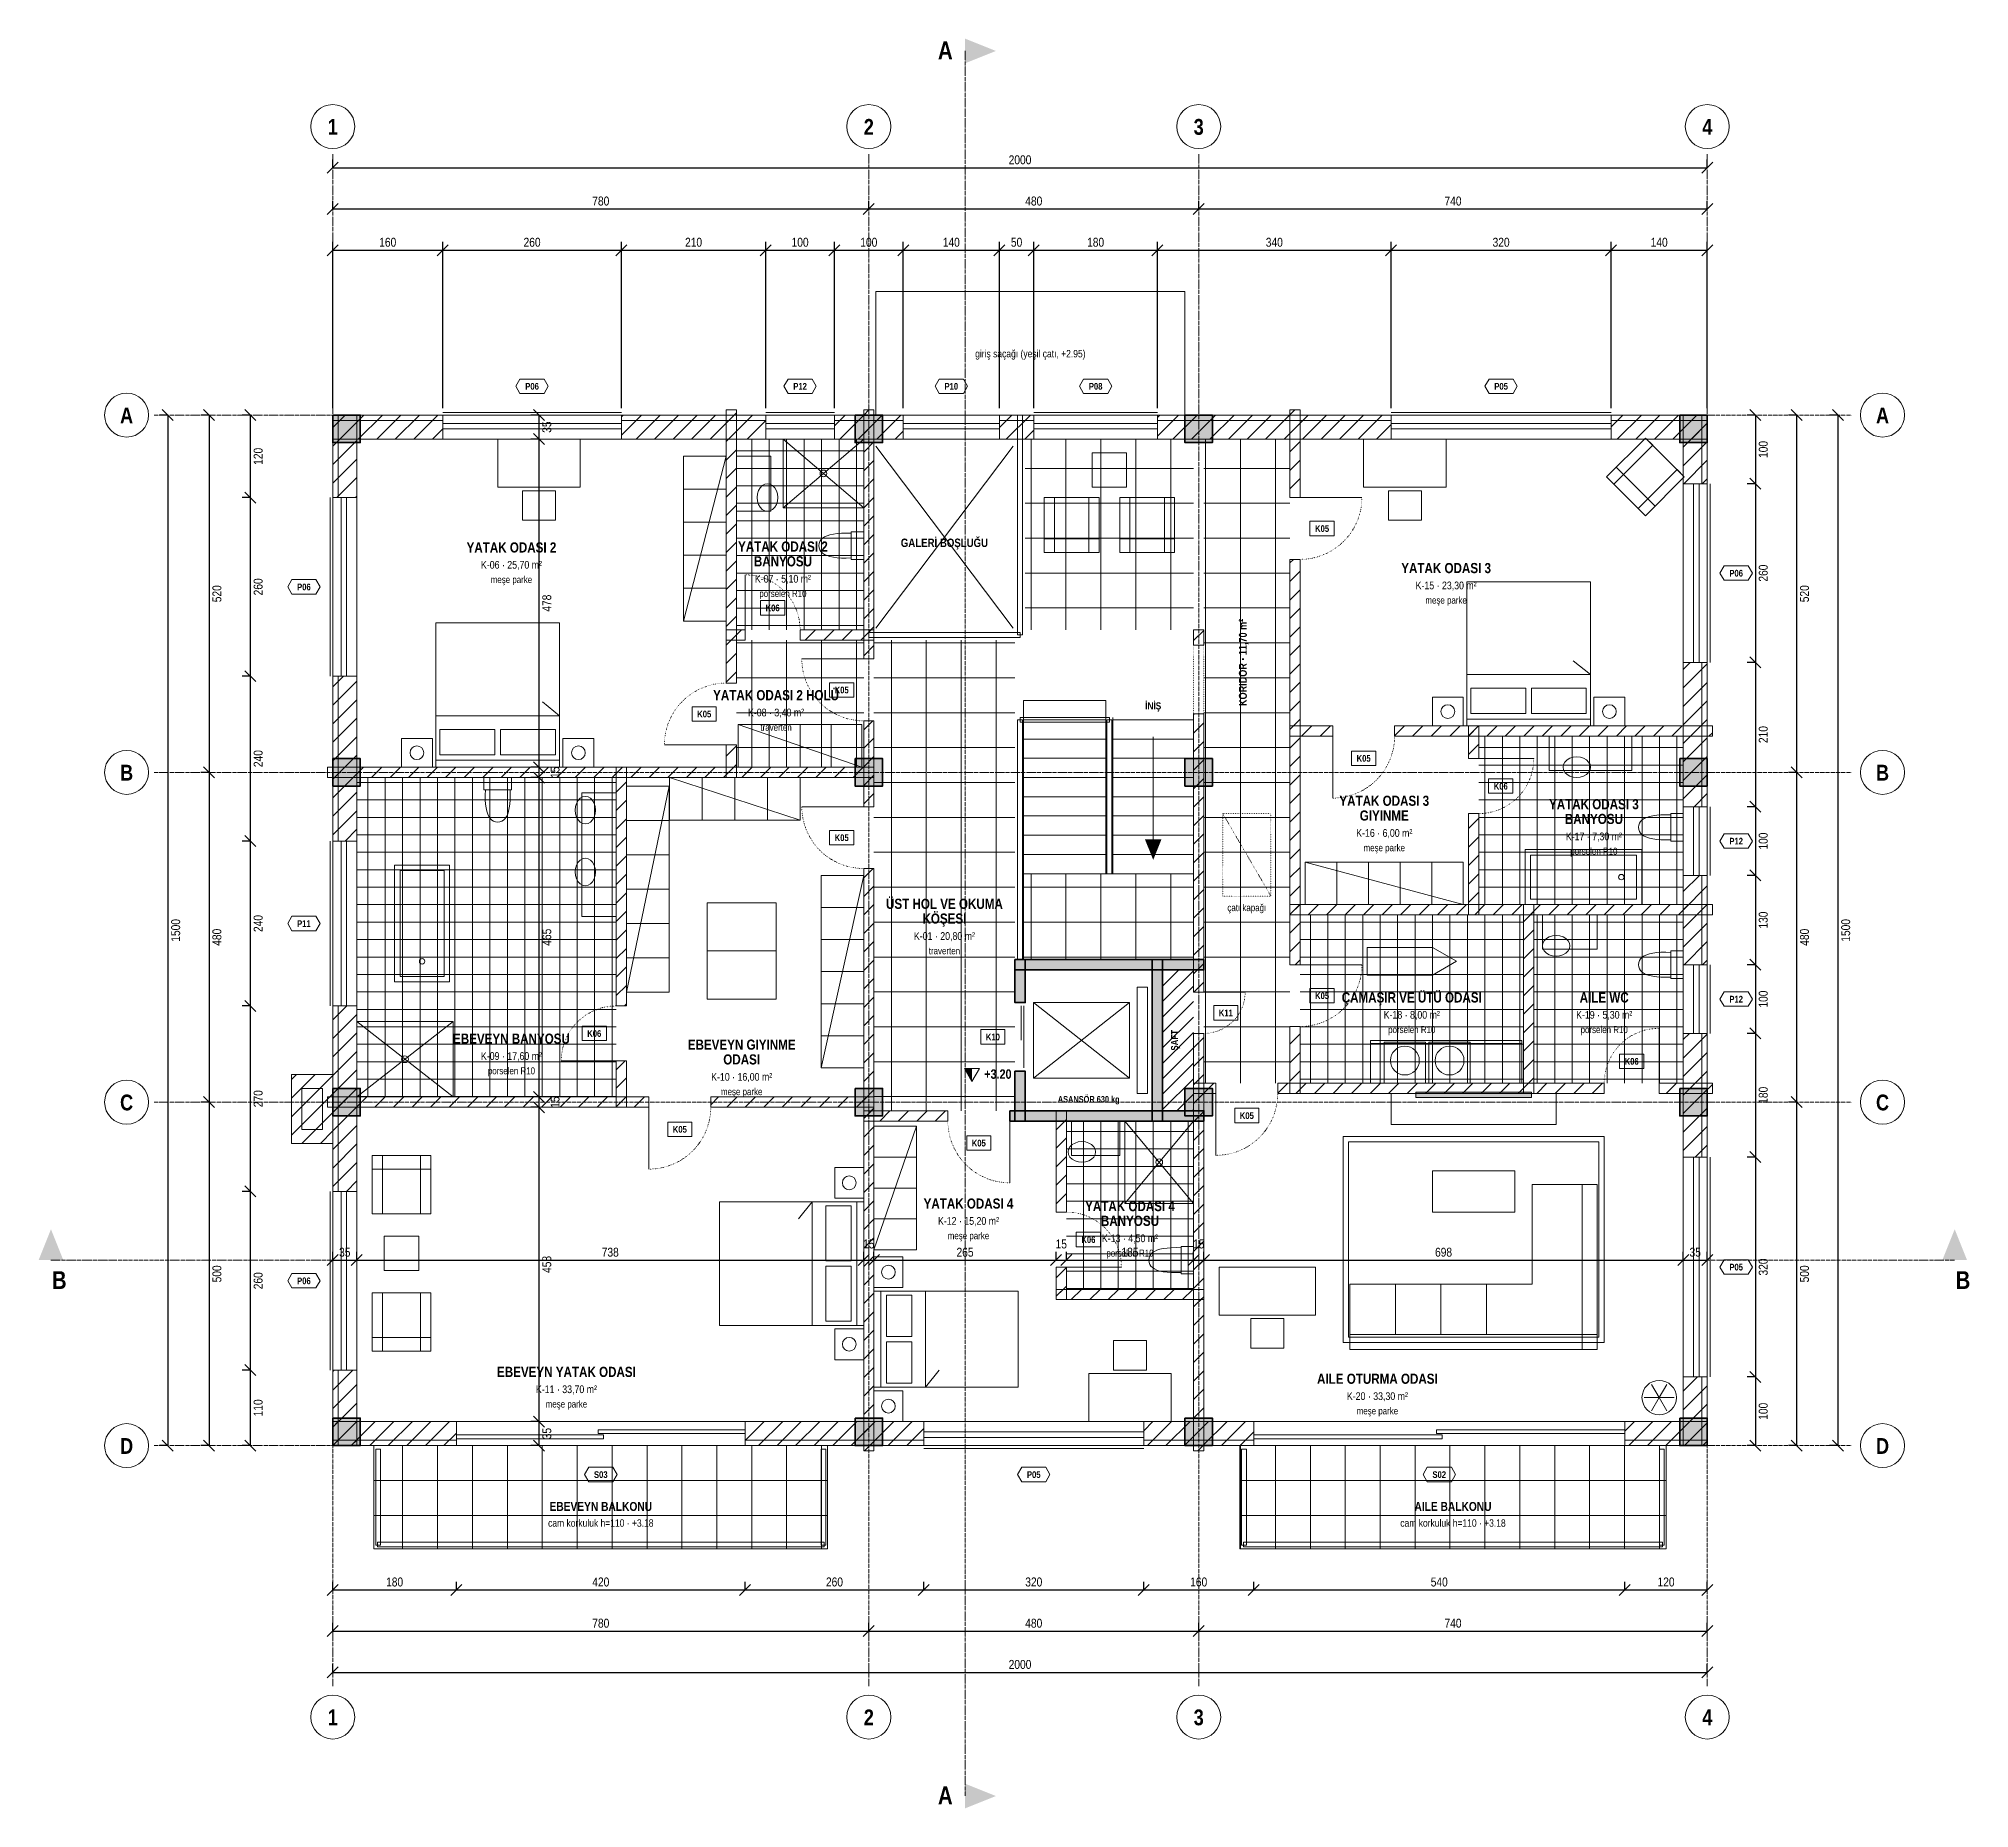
# Model space of a CAD drawing. Header units: centimetres. Extents: x -428 to 2381, y -528 to 2048.
import ezdxf
from ezdxf.enums import TextEntityAlignment as Align

# ---------------------------------------------------------------- set-up
doc = ezdxf.new("R2010")
doc.units = ezdxf.units.CM
doc.header["$LTSCALE"] = 0.25
doc.linetypes.add('ACAD_ISO04W100', pattern=[30, 24, -3, 0, -3])
doc.linetypes.add('ACAD_ISO07W100', pattern=[3, 0, -3])
for name, color, linetype, lineweight in [('M-BACA-TUGLA', 116, 'Continuous', 9), ('M-BACA-TUGLA-T', 8, 'Continuous', 5), ('M-DUVA-GAZBETON', 64, 'Continuous', 20), ('M-DUVA-GAZBETON-T', 8, 'Continuous', 5), ('M-GOST-ACYONU', 248, 'ACAD_ISO07W100', 9), ('M-GOST-AKS', 1, 'ACAD_ISO04W100', 9), ('M-GOST-AKSPOZ', 1, 'Continuous', 9), ('M-GOST-DISOLCU', 40, 'Continuous', 9), ('M-GOST-ICOLCU', 44, 'Continuous', 9), ('M-GOST-IZDUSUM', 80, 'ACAD_ISO07W100', 18), ('M-GOST-KAPIPOZ', 95, 'Continuous', 9), ('M-GOST-KESITHATTI', 240, 'ACAD_ISO04W100', 18), ('M-GOST-MAHALPOZ', 7, 'Continuous', 9), ('M-GOST-MERDIVEPOZ', 145, 'Continuous', 9), ('M-GOST-PENCEREPOZ', 62, 'Continuous', 9), ('M-GOST-PLANKOT', 46, 'Continuous', 9), ('M-GOST-YAZI', 2, 'Continuous', 9), ('M-ISYA-TASYUNU', 251, 'Continuous', 9), ('M-KALD-TAS', 45, 'Continuous', 9), ('M-KALD-TAS-T', 8, 'Continuous', 5), ('M-KORK-CAM', 100, 'Continuous', 9), ('M-KPKN-AHSAP', 93, 'Continuous', 9), ('M-KPKS-AHSAP', 160, 'Continuous', 9), ('M-MERD-BETONARME', 6, 'Continuous', 18), ('M-MERD-BETONARME-T', 8, 'Continuous', 5), ('M-PNKS-ALUMINYUM', 171, 'Continuous', 9), ('M-SAFT-TESISAT-T', 8, 'Continuous', 5), ('M-TASI-BETONARME', 5, 'Continuous', 35), ('M-TASI-BETONARME-T', 250, 'Continuous', 5), ('M-TEFR-MEKANIK', 238, 'Continuous', 9), ('M-TEFR-MIMARI', 29, 'Continuous', 9), ('M-ZMNK-DOGALTAS-T', 8, 'Continuous', 5), ('M-ZMNK-SERAMIK-T', 8, 'Continuous', 5)]:
    doc.layers.add(name, color=color, linetype=linetype, lineweight=lineweight)
doc.styles.add('YAZI', font='arialn.ttf')
doc.styles.add('YAZI-KALIN', font='arialnb.ttf')
doc.dimstyles.new('MIMARI-1-100', dxfattribs={"dimscale": 10, "dimtxt": 1.296, "dimasz": 2.5, "dimexe": 1.2, "dimexo": 0, "dimgap": 0.5, "dimtad": 1, "dimdec": 0, "dimtxsty": 'YAZI', "dimtsz": 0.8, "dimcen": 2.5, "dimclrd": 256, "dimclre": 256, "dimclrt": 256, "dimazin": 3, "dimtfac": 1, "dimtmove": 0, "dimatfit": 3, "dimarcsym": 0})

msp = doc.modelspace()

# ---------------------------------------------------------------- texts
at = {"layer": 'M-GOST-AKSPOZ', "style": 'YAZI-KALIN'}
for s, p in [('1', (0, 1908)), ('2', (780, 1908)), ('3', (1260, 1908)), ('4', (2000, 1908)), ('A', (-300, 1488)), ('A', (2255, 1488)), ('B', (-300, 968)), ('B', (2255, 968)), ('C', (-300, 488)), ('C', (2255, 488)), ('D', (-300, -12)), ('D', (2255, -12)), ('1', (0, -407)), ('2', (780, -407)), ('3', (1260, -407)), ('4', (2000, -407))]:
    msp.add_text(s, height=23, dxfattribs=at).set_placement(p, align=Align.CENTER)
at = {"layer": 'M-GOST-IZDUSUM', "style": 'YAZI'}
msp.add_text('çatı kapağı', height=10.08, dxfattribs=at).set_placement((1330, 778), align=Align.CENTER)
at = {"layer": 'M-GOST-KAPIPOZ', "style": 'YAZI-KALIN'}
for s, p in [('K05', (1439.5, 1330)), ('K06', (640, 1214.5)), ('K05', (740.5, 1095)), ('K05', (540.5, 1060)), ('K05', (1500, 995.5)), ('K06', (1699.5, 955)), ('K05', (740.5, 880)), ('K05', (1439.5, 650)), ('K11', (1299.5, 625)), ('K06', (380.5, 595)), ('K10', (960.5, 590)), ('K06', (1890, 554.5)), ('K05', (1330, 475.5)), ('K05', (505, 455.5)), ('K05', (940, 435.5)), ('K06', (1099.5, 295))]:
    msp.add_text(s, height=9.72, dxfattribs=at).set_placement(p, align=Align.CENTER)
at = {"layer": 'M-GOST-KESITHATTI', "style": 'YAZI-KALIN'}
for p in [(902, 2018), (902, -522)]:
    msp.add_text('A', height=25.9, dxfattribs=at).set_placement(p, align=Align.RIGHT)
for p in [(-398, 228), (2372, 228)]:
    msp.add_text('B', height=25.9, dxfattribs=at).set_placement(p, align=Align.CENTER)
at = {"layer": 'M-GOST-MAHALPOZ'}
for s, height, style, p in [('GALERİ BOŞLUĞU', 12.24, 'YAZI-KALIN', (890, 1308)), ('YATAK ODASI 2', 14.76, 'YAZI-KALIN', (260, 1300)), ('YATAK ODASI 2', 14.76, 'YAZI-KALIN', (655, 1301.3)), ('BANYOSU', 14.76, 'YAZI-KALIN', (655, 1279.8)), ('K-06 · 25,70 m²', 11.16, 'YAZI', (260, 1276.5)), ('meşe parke', 10.08, 'YAZI', (260, 1255.5)), ('K-07 · 5,10 m²', 11.16, 'YAZI', (655, 1256.2)), ('YATAK ODASI 3', 14.76, 'YAZI-KALIN', (1620, 1270)), ('porselen R10', 10.08, 'YAZI', (655, 1235.2)), ('K-15 · 23,30 m²', 11.16, 'YAZI', (1620, 1246.5)), ('meşe parke', 10.08, 'YAZI', (1620, 1225.5)), ('YATAK ODASI 2 HOLÜ', 14.76, 'YAZI-KALIN', (645, 1085)), ('K-08 · 3,40 m²', 11.16, 'YAZI', (645, 1061.5)), ('traverten', 10.08, 'YAZI', (645, 1040.5)), ('YATAK ODASI 3', 14.76, 'YAZI-KALIN', (1530, 931.3)), ('YATAK ODASI 3', 14.76, 'YAZI-KALIN', (1835, 926.3)), ('GIYINME', 14.76, 'YAZI-KALIN', (1530, 909.8)), ('BANYOSU', 14.76, 'YAZI-KALIN', (1835, 904.8)), ('K-16 · 6,00 m²', 11.16, 'YAZI', (1530, 886.2)), ('meşe parke', 10.08, 'YAZI', (1530, 865.2)), ('K-17 · 7,30 m²', 11.16, 'YAZI', (1835, 881.2)), ('porselen R10', 10.08, 'YAZI', (1835, 860.2)), ('ÜST HOL VE OKUMA', 14.76, 'YAZI-KALIN', (890, 781.3)), ('KÖŞESI', 14.76, 'YAZI-KALIN', (890, 759.8)), ('K-01 · 20,80 m²', 11.16, 'YAZI', (890, 736.2)), ('traverten', 10.08, 'YAZI', (890, 715.2)), ('ÇAMAŞIR VE ÜTÜ ODASI', 14.76, 'YAZI-KALIN', (1570, 645)), ('AILE WC', 14.76, 'YAZI-KALIN', (1850, 645)), ('K-18 · 8,00 m²', 11.16, 'YAZI', (1570, 621.5)), ('K-19 · 5,30 m²', 11.16, 'YAZI', (1850, 621.5)), ('EBEVEYN BANYOSU', 14.76, 'YAZI-KALIN', (260, 585)), ('EBEVEYN GIYINME', 14.76, 'YAZI-KALIN', (595, 576.3)), ('porselen R10', 10.08, 'YAZI', (1570, 600.5)), ('porselen R10', 10.08, 'YAZI', (1850, 600.5)), ('K-09 · 17,60 m²', 11.16, 'YAZI', (260, 561.5)), ('ODASI', 14.76, 'YAZI-KALIN', (595, 554.8)), ('porselen R10', 10.08, 'YAZI', (260, 540.5)), ('K-10 · 16,00 m²', 11.16, 'YAZI', (595, 531.2)), ('meşe parke', 10.08, 'YAZI', (595, 510.2)), ('YATAK ODASI 4', 14.76, 'YAZI-KALIN', (925, 345)), ('YATAK ODASI 4', 14.76, 'YAZI-KALIN', (1160, 341.3)), ('K-12 · 15,20 m²', 11.16, 'YAZI', (925, 321.5)), ('meşe parke', 10.08, 'YAZI', (925, 300.5)), ('BANYOSU', 14.76, 'YAZI-KALIN', (1160, 319.8)), ('K-13 · 4,50 m²', 11.16, 'YAZI', (1160, 296.2)), ('porselen R10', 10.08, 'YAZI', (1160, 275.2)), ('EBEVEYN YATAK ODASI', 14.76, 'YAZI-KALIN', (340, 100)), ('K-11 · 33,70 m²', 11.16, 'YAZI', (340, 76.5)), ('AILE OTURMA ODASI', 14.76, 'YAZI-KALIN', (1520, 90)), ('meşe parke', 10.08, 'YAZI', (340, 55.5)), ('K-20 · 33,30 m²', 11.16, 'YAZI', (1520, 66.5)), ('meşe parke', 10.08, 'YAZI', (1520, 45.5))]:
    msp.add_text(s, height=height, dxfattribs=dict(at, style=style)).set_placement(p, align=Align.CENTER)
at = {"layer": 'M-GOST-MAHALPOZ', "style": 'YAZI-KALIN'}
for s, height, p in [('KORIDOR · 11,70 m²', 11.52, (1330, 1140)), ('ŞAFT', 10.08, (1230, 590))]:
    msp.add_text(s, height=height, rotation=90, dxfattribs=at).set_placement(p, align=Align.CENTER)
at = {"layer": 'M-GOST-MERDIVEPOZ', "style": 'YAZI-KALIN'}
msp.add_text('İNİŞ', height=10.44, dxfattribs=at).set_placement((1193.8, 1071.5), align=Align.CENTER)
at = {"layer": 'M-GOST-PENCEREPOZ', "style": 'YAZI-KALIN'}
for s, p in [('P06', (290, 1537)), ('P12', (680, 1537)), ('P10', (900, 1537)), ('P08', (1110, 1537)), ('P05', (1700, 1537)), ('P06', (2042, 1265)), ('P06', (-42, 1245)), ('P12', (2042, 875)), ('P11', (-42, 755)), ('P12', (2042, 645)), ('P05', (2042, 255)), ('P06', (-42, 235)), ('S03', (390, -47)), ('P05', (1020, -47)), ('S02', (1610, -47))]:
    msp.add_text(s, height=9.72, dxfattribs=at).set_placement(p, align=Align.CENTER)
at = {"layer": 'M-GOST-PLANKOT', "style": 'YAZI-KALIN'}
msp.add_text('+3.20', height=13.68, dxfattribs=at).set_placement((948, 534))
at = {"layer": 'M-GOST-YAZI'}
for s, height, style, p in [('giriş saçağı (yeşil çatı, +2.95)', 10.8, 'YAZI', (1015, 1584)), ('ASANSÖR 630 kg', 9.36, 'YAZI-KALIN', (1100, 499.5)), ('EBEVEYN BALKONU', 12.96, 'YAZI-KALIN', (390, -95)), ('AILE BALKONU', 12.96, 'YAZI-KALIN', (1630, -95)), ('cam korkuluk h=110 · +3.18', 10.8, 'YAZI', (390, -118)), ('cam korkuluk h=110 · +3.18', 10.8, 'YAZI', (1630, -118))]:
    msp.add_text(s, height=height, dxfattribs=dict(at, style=style)).set_placement(p, align=Align.CENTER)

# ---------------------------------------------------------------- dimensions: what is measured, and where the dimension line sits
at = {"layer": 'M-GOST-DISOLCU'}
for base, p1, p2 in [((0, 1860), (0, 1860), (2000, 1860)), ((0, 1800), (0, 1800), (780, 1800)), ((780, 1800), (780, 1800), (1260, 1800)), ((1260, 1800), (1260, 1800), (2000, 1800)), ((0, 1740), (0, 1510), (160, 1510)), ((160, 1740), (160, 1510), (420, 1510)), ((420, 1740), (420, 1510), (630, 1510)), ((630, 1740), (630, 1510), (730, 1510)), ((730, 1740), (730, 1510), (830, 1510)), ((830, 1740), (830, 1510), (970, 1510)), ((970, 1740), (970, 1510), (1020, 1510)), ((1020, 1740), (1020, 1510), (1200, 1510)), ((1200, 1740), (1200, 1510), (1540, 1510)), ((1540, 1740), (1540, 1510), (1860, 1510)), ((1860, 1740), (1860, 1510), (2000, 1510)), ((0, -210), (0, -210), (180, -210)), ((180, -210), (180, -210), (600, -210)), ((600, -210), (600, -210), (860, -210)), ((860, -210), (860, -210), (1180, -210)), ((1180, -210), (1180, -210), (1340, -210)), ((1340, -210), (1340, -210), (1880, -210)), ((1880, -210), (1880, -210), (2000, -210)), ((0, -270), (0, -270), (780, -270)), ((780, -270), (780, -270), (1260, -270)), ((1260, -270), (1260, -270), (2000, -270)), ((0, -330), (0, -330), (2000, -330))]:
    msp.add_linear_dim(base=base, p1=p1, p2=p2, dimstyle='MIMARI-1-100', dxfattribs=at).render()
for base, p1, p2 in [((-240, 1500), (-240, 1500), (-240, 0)), ((-180, 1500), (-180, 1500), (-180, 980)), ((-120, 1500), (-120, 1500), (-120, 1380)), ((2070, 1500), (2070, 1500), (2070, 1400)), ((2130, 1500), (2130, 1500), (2130, 980)), ((2190, 1500), (2190, 1500), (2190, 0)), ((2070, 1400), (2070, 1400), (2070, 1140)), ((-120, 1380), (-120, 1380), (-120, 1120)), ((-120, 1120), (-120, 1120), (-120, 880)), ((2070, 1140), (2070, 1140), (2070, 930)), ((-180, 980), (-180, 980), (-180, 500)), ((2130, 980), (2130, 980), (2130, 500)), ((2070, 930), (2070, 930), (2070, 830)), ((-120, 880), (-120, 880), (-120, 640)), ((2070, 830), (2070, 830), (2070, 700)), ((2070, 700), (2070, 700), (2070, 600)), ((-120, 640), (-120, 640), (-120, 370)), ((2070, 600), (2070, 600), (2070, 420)), ((-180, 500), (-180, 500), (-180, 0)), ((2130, 500), (2130, 500), (2130, 0)), ((2070, 420), (2070, 420), (2070, 100)), ((-120, 370), (-120, 370), (-120, 110)), ((-120, 110), (-120, 110), (-120, 0)), ((2070, 100), (2070, 100), (2070, 0))]:
    msp.add_linear_dim(base=base, p1=p1, p2=p2, angle=90, dimstyle='MIMARI-1-100', dxfattribs=at).render()
at = {"layer": 'M-GOST-ICOLCU'}
for base, p1, p2 in [((300, 1500), (300, 1500), (300, 1465)), ((300, 1465), (300, 1465), (300, 987.5)), ((300, 987.5), (300, 987.5), (300, 972.5)), ((300, 972.5), (300, 972.5), (300, 507.5)), ((300, 507.5), (300, 507.5), (300, 492.5)), ((300, 492.5), (300, 492.5), (300, 35)), ((300, 35), (300, 35), (300, 0))]:
    msp.add_linear_dim(base=base, p1=p1, p2=p2, angle=90, dimstyle='MIMARI-1-100', dxfattribs=at).render()
for base, p1, p2 in [((0, 270), (0, 270), (35, 270)), ((35, 270), (35, 270), (772.5, 270)), ((772.5, 270), (772.5, 270), (787.5, 270)), ((787.5, 270), (787.5, 270), (1052.5, 270)), ((1052.5, 270), (1052.5, 270), (1067.5, 270)), ((1067.5, 270), (1067.5, 270), (1252.5, 270)), ((1252.5, 270), (1252.5, 270), (1267.5, 270)), ((1267.5, 270), (1267.5, 270), (1965, 270)), ((1965, 270), (1965, 270), (2000, 270))]:
    msp.add_linear_dim(base=base, p1=p1, p2=p2, dimstyle='MIMARI-1-100', dxfattribs=at).render()

# ---------------------------------------------------------------- hatches: boundary and pattern name
at = {"layer": 'M-BACA-TUGLA-T'}
h = msp.add_hatch(dxfattribs=at)
h.set_pattern_fill('ANSI31', scale=6)
h.paths.add_polyline_path([(-60, 540), (0, 540), (0, 440), (-60, 440)])
at = {"layer": 'M-DUVA-GAZBETON-T'}
h = msp.add_hatch(dxfattribs=at)
h.set_pattern_fill('ANSI31', scale=6)
h.paths.add_polyline_path([(0, 1500), (35, 1500), (35, 1380), (0, 1380)])
h = msp.add_hatch(dxfattribs=at)
h.set_pattern_fill('ANSI31', scale=6)
h.paths.add_polyline_path([(0, 1500), (160, 1500), (160, 1465), (0, 1465)])
h = msp.add_hatch(dxfattribs=at)
h.set_pattern_fill('ANSI31', scale=6)
h.paths.add_polyline_path([(420, 1500), (630, 1500), (630, 1465), (420, 1465)])
h = msp.add_hatch(dxfattribs=at)
h.set_pattern_fill('ANSI31', scale=6)
h.paths.add_polyline_path([(572.5, 1507.5), (587.5, 1507.5), (587.5, 1110), (572.5, 1110)])
h = msp.add_hatch(dxfattribs=at)
h.set_pattern_fill('ANSI31', scale=6)
h.paths.add_polyline_path([(730, 1500), (830, 1500), (830, 1465), (730, 1465)])
h = msp.add_hatch(dxfattribs=at)
h.set_pattern_fill('ANSI31', scale=6)
h.paths.add_polyline_path([(772.5, 1507.5), (787.5, 1507.5), (787.5, 1145), (772.5, 1145)])
h = msp.add_hatch(dxfattribs=at)
h.set_pattern_fill('ANSI31', scale=6)
h.paths.add_polyline_path([(970, 1500), (1020, 1500), (1020, 1465), (970, 1465)])
h = msp.add_hatch(dxfattribs=at)
h.set_pattern_fill('ANSI31', scale=6)
h.paths.add_polyline_path([(1200, 1500), (1540, 1500), (1540, 1465), (1200, 1465)])
h = msp.add_hatch(dxfattribs=at)
h.set_pattern_fill('ANSI31', scale=6)
h.paths.add_polyline_path([(1392.5, 1507.5), (1407.5, 1507.5), (1407.5, 1380), (1392.5, 1380)])
h = msp.add_hatch(dxfattribs=at)
h.set_pattern_fill('ANSI31', scale=6)
h.paths.add_polyline_path([(1860, 1500), (2000, 1500), (2000, 1465), (1860, 1465)])
h = msp.add_hatch(dxfattribs=at)
h.set_pattern_fill('ANSI31', scale=6)
h.paths.add_polyline_path([(1965, 1500), (2000, 1500), (2000, 1400), (1965, 1400)])
h = msp.add_hatch(dxfattribs=at)
h.set_pattern_fill('ANSI31', scale=6)
h.paths.add_polyline_path([(1392.5, 1290), (1407.5, 1290), (1407.5, 700), (1392.5, 700)])
h = msp.add_hatch(dxfattribs=at)
h.set_pattern_fill('ANSI31', scale=6)
h.paths.add_polyline_path([(572.5, 1187.5), (600, 1187.5), (600, 1172.5), (572.5, 1172.5)])
h = msp.add_hatch(dxfattribs=at)
h.set_pattern_fill('ANSI31', scale=6)
h.paths.add_polyline_path([(680, 1187.5), (787.5, 1187.5), (787.5, 1172.5), (680, 1172.5)])
h = msp.add_hatch(dxfattribs=at)
h.set_pattern_fill('ANSI31', scale=6)
h.paths.add_polyline_path([(1252.5, 1187.5), (1267.5, 1187.5), (1267.5, 1165), (1252.5, 1165)])
h = msp.add_hatch(dxfattribs=at)
h.set_pattern_fill('ANSI31', scale=6)
h.paths.add_polyline_path([(1965, 1140), (2000, 1140), (2000, 930), (1965, 930)])
h = msp.add_hatch(dxfattribs=at)
h.set_pattern_fill('ANSI31', scale=6)
h.paths.add_polyline_path([(0, 1120), (35, 1120), (35, 880), (0, 880)])
h = msp.add_hatch(dxfattribs=at)
h.set_pattern_fill('ANSI31', scale=6)
h.paths.add_polyline_path([(772.5, 1055), (787.5, 1055), (787.5, 930), (772.5, 930)])
h = msp.add_hatch(dxfattribs=at)
h.set_pattern_fill('ANSI31', scale=6)
h.paths.add_polyline_path([(1252.5, 1065), (1267.5, 1065), (1267.5, 660), (1252.5, 660)])
h = msp.add_hatch(dxfattribs=at)
h.set_pattern_fill('ANSI31', scale=6)
h.paths.add_polyline_path([(1392.5, 1047.5), (1455, 1047.5), (1455, 1032.5), (1392.5, 1032.5)])
h = msp.add_hatch(dxfattribs=at)
h.set_pattern_fill('ANSI31', scale=6)
h.paths.add_polyline_path([(1545, 1047.5), (2007.5, 1047.5), (2007.5, 1032.5), (1545, 1032.5)])
h = msp.add_hatch(dxfattribs=at)
h.set_pattern_fill('ANSI31', scale=6)
h.paths.add_polyline_path([(1652.5, 1047.5), (1667.5, 1047.5), (1667.5, 1000), (1652.5, 1000)])
h = msp.add_hatch(dxfattribs=at)
h.set_pattern_fill('ANSI31', scale=6)
h.paths.add_polyline_path([(572.5, 1020), (587.5, 1020), (587.5, 972.5), (572.5, 972.5)])
h = msp.add_hatch(dxfattribs=at)
h.set_pattern_fill('ANSI31', scale=6)
h.paths.add_polyline_path([(-7.5, 987.5), (787.5, 987.5), (787.5, 972.5), (-7.5, 972.5)])
h = msp.add_hatch(dxfattribs=at)
h.set_pattern_fill('ANSI31', scale=6)
h.paths.add_polyline_path([(412.5, 987.5), (427.5, 987.5), (427.5, 640), (412.5, 640)])
h = msp.add_hatch(dxfattribs=at)
h.set_pattern_fill('ANSI31', scale=6)
h.paths.add_polyline_path([(1652.5, 920), (1667.5, 920), (1667.5, 772.5), (1652.5, 772.5)])
h = msp.add_hatch(dxfattribs=at)
h.set_pattern_fill('ANSI31', scale=6)
h.paths.add_polyline_path([(772.5, 840), (787.5, 840), (787.5, -7.5), (772.5, -7.5)])
h = msp.add_hatch(dxfattribs=at)
h.set_pattern_fill('ANSI31', scale=6)
h.paths.add_polyline_path([(1965, 830), (2000, 830), (2000, 700), (1965, 700)])
h = msp.add_hatch(dxfattribs=at)
h.set_pattern_fill('ANSI31', scale=6)
h.paths.add_polyline_path([(1392.5, 787.5), (2007.5, 787.5), (2007.5, 772.5), (1392.5, 772.5)])
h = msp.add_hatch(dxfattribs=at)
h.set_pattern_fill('ANSI31', scale=6)
h.paths.add_polyline_path([(1732.5, 787.5), (1747.5, 787.5), (1747.5, 512.5), (1732.5, 512.5)])
h = msp.add_hatch(dxfattribs=at)
h.set_pattern_fill('ANSI31', scale=6)
h.paths.add_polyline_path([(0, 640), (35, 640), (35, 370), (0, 370)])
h = msp.add_hatch(dxfattribs=at)
h.set_pattern_fill('ANSI31', scale=6)
h.paths.add_polyline_path([(1252.5, 600), (1267.5, 600), (1267.5, -7.5), (1252.5, -7.5)])
h = msp.add_hatch(dxfattribs=at)
h.set_pattern_fill('ANSI31', scale=6)
h.paths.add_polyline_path([(1392.5, 610), (1407.5, 610), (1407.5, 512.5), (1392.5, 512.5)])
h = msp.add_hatch(dxfattribs=at)
h.set_pattern_fill('ANSI31', scale=6)
h.paths.add_polyline_path([(1965, 600), (2000, 600), (2000, 420), (1965, 420)])
h = msp.add_hatch(dxfattribs=at)
h.set_pattern_fill('ANSI31', scale=6)
h.paths.add_polyline_path([(412.5, 560), (427.5, 560), (427.5, 492.5), (412.5, 492.5)])
h = msp.add_hatch(dxfattribs=at)
h.set_pattern_fill('ANSI31', scale=6)
h.paths.add_polyline_path([(-7.5, 507.5), (460, 507.5), (460, 492.5), (-7.5, 492.5)])
h = msp.add_hatch(dxfattribs=at)
h.set_pattern_fill('ANSI31', scale=6)
h.paths.add_polyline_path([(550, 507.5), (787.5, 507.5), (787.5, 492.5), (550, 492.5)])
h = msp.add_hatch(dxfattribs=at)
h.set_pattern_fill('ANSI31', scale=6)
h.paths.add_polyline_path([(1252.5, 527.5), (1285, 527.5), (1285, 512.5), (1252.5, 512.5)])
h = msp.add_hatch(dxfattribs=at)
h.set_pattern_fill('ANSI31', scale=6)
h.paths.add_polyline_path([(1375, 527.5), (1850, 527.5), (1850, 512.5), (1375, 512.5)])
h = msp.add_hatch(dxfattribs=at)
h.set_pattern_fill('ANSI31', scale=6)
h.paths.add_polyline_path([(1930, 527.5), (2007.5, 527.5), (2007.5, 512.5), (1930, 512.5)])
h = msp.add_hatch(dxfattribs=at)
h.set_pattern_fill('ANSI31', scale=6)
h.paths.add_polyline_path([(772.5, 487.5), (895, 487.5), (895, 472.5), (772.5, 472.5)])
h = msp.add_hatch(dxfattribs=at)
h.set_pattern_fill('ANSI31', scale=6)
h.paths.add_polyline_path([(1052.5, 487.5), (1067.5, 487.5), (1067.5, 340), (1052.5, 340)])
h = msp.add_hatch(dxfattribs=at)
h.set_pattern_fill('ANSI31', scale=6)
h.paths.add_polyline_path([(1052.5, 260), (1067.5, 260), (1067.5, 212.5), (1052.5, 212.5)])
h = msp.add_hatch(dxfattribs=at)
h.set_pattern_fill('ANSI31', scale=6)
h.paths.add_polyline_path([(1052.5, 227.5), (1267.5, 227.5), (1267.5, 212.5), (1052.5, 212.5)])
h = msp.add_hatch(dxfattribs=at)
h.set_pattern_fill('ANSI31', scale=6)
h.paths.add_polyline_path([(0, 110), (35, 110), (35, 0), (0, 0)])
h = msp.add_hatch(dxfattribs=at)
h.set_pattern_fill('ANSI31', scale=6)
h.paths.add_polyline_path([(1965, 100), (2000, 100), (2000, 0), (1965, 0)])
h = msp.add_hatch(dxfattribs=at)
h.set_pattern_fill('ANSI31', scale=6)
h.paths.add_polyline_path([(0, 35), (180, 35), (180, 0), (0, 0)])
h = msp.add_hatch(dxfattribs=at)
h.set_pattern_fill('ANSI31', scale=6)
h.paths.add_polyline_path([(600, 35), (860, 35), (860, 0), (600, 0)])
h = msp.add_hatch(dxfattribs=at)
h.set_pattern_fill('ANSI31', scale=6)
h.paths.add_polyline_path([(1180, 35), (1340, 35), (1340, 0), (1180, 0)])
h = msp.add_hatch(dxfattribs=at)
h.set_pattern_fill('ANSI31', scale=6)
h.paths.add_polyline_path([(1880, 35), (2000, 35), (2000, 0), (1880, 0)])
at = {"layer": 'M-GOST-KESITHATTI'}
h = msp.add_hatch(color=256, dxfattribs=at)
h.dxf.hatch_style = 1
h.paths.add_polyline_path([(920, 2048), (965, 2030), (920, 2012)])
h = msp.add_hatch(color=256, dxfattribs=at)
h.dxf.hatch_style = 1
h.paths.add_polyline_path([(-428, 270), (-410, 315), (-392, 270)])
h = msp.add_hatch(color=256, dxfattribs=at)
h.dxf.hatch_style = 1
h.paths.add_polyline_path([(2342, 270), (2360, 315), (2378, 270)])
h = msp.add_hatch(color=256, dxfattribs=at)
h.dxf.hatch_style = 1
h.paths.add_polyline_path([(920, -492), (965, -510), (920, -528)])
at = {"layer": 'M-GOST-PLANKOT'}
h = msp.add_hatch(color=256, dxfattribs=at)
h.dxf.hatch_style = 1
h.paths.add_polyline_path([(919, 549), (930, 549), (930, 530)])
at = {"layer": 'M-KALD-TAS-T'}
h = msp.add_hatch(dxfattribs=at)
h.set_pattern_fill('NET', scale=16)
h.paths.add_polyline_path([(60, 0), (720, 0), (720, -150), (60, -150)])
h = msp.add_hatch(dxfattribs=at)
h.set_pattern_fill('NET', scale=16)
h.paths.add_polyline_path([(1320, 0), (1940, 0), (1940, -150), (1320, -150)])
at = {"layer": 'M-MERD-BETONARME-T'}
h = msp.add_hatch(color=256, dxfattribs=at)
h.dxf.hatch_style = 1
h.paths.add_polyline_path([(1181.8, 882.5), (1205.8, 882.5), (1193.8, 852.5)])
at = {"layer": 'M-SAFT-TESISAT-T'}
h = msp.add_hatch(dxfattribs=at)
h.set_pattern_fill('ANSI31', scale=5)
h.paths.add_polyline_path([(1207.5, 692.5), (1252.5, 692.5), (1252.5, 487.5), (1207.5, 487.5)])
at = {"layer": 'M-TASI-BETONARME-T'}
h = msp.add_hatch(color=256, dxfattribs=at)
h.dxf.hatch_style = 1
h.paths.add_polyline_path([(0, 1500), (40, 1500), (40, 1460), (0, 1460)])
h = msp.add_hatch(color=256, dxfattribs=at)
h.dxf.hatch_style = 1
h.paths.add_polyline_path([(760, 1500), (800, 1500), (800, 1460), (760, 1460)])
h = msp.add_hatch(color=256, dxfattribs=at)
h.dxf.hatch_style = 1
h.paths.add_polyline_path([(1240, 1500), (1280, 1500), (1280, 1460), (1240, 1460)])
h = msp.add_hatch(color=256, dxfattribs=at)
h.dxf.hatch_style = 1
h.paths.add_polyline_path([(1960, 1500), (2000, 1500), (2000, 1460), (1960, 1460)])
h = msp.add_hatch(color=256, dxfattribs=at)
h.dxf.hatch_style = 1
h.paths.add_polyline_path([(0, 1000), (40, 1000), (40, 960), (0, 960)])
h = msp.add_hatch(color=256, dxfattribs=at)
h.dxf.hatch_style = 1
h.paths.add_polyline_path([(760, 1000), (800, 1000), (800, 960), (760, 960)])
h = msp.add_hatch(color=256, dxfattribs=at)
h.dxf.hatch_style = 1
h.paths.add_polyline_path([(1240, 1000), (1280, 1000), (1280, 960), (1240, 960)])
h = msp.add_hatch(color=256, dxfattribs=at)
h.dxf.hatch_style = 1
h.paths.add_polyline_path([(1960, 1000), (2000, 1000), (2000, 960), (1960, 960)])
h = msp.add_hatch(color=256, dxfattribs=at)
h.dxf.hatch_style = 1
h.paths.add_polyline_path([(992.5, 707.5), (1007.5, 707.5), (1007.5, 645), (992.5, 645)])
h = msp.add_hatch(color=256, dxfattribs=at)
h.dxf.hatch_style = 1
h.paths.add_polyline_path([(992.5, 707.5), (1267.5, 707.5), (1267.5, 692.5), (992.5, 692.5)])
h = msp.add_hatch(color=256, dxfattribs=at)
h.dxf.hatch_style = 1
h.paths.add_polyline_path([(1192.5, 707.5), (1207.5, 707.5), (1207.5, 472.5), (1192.5, 472.5)])
h = msp.add_hatch(color=256, dxfattribs=at)
h.dxf.hatch_style = 1
h.paths.add_polyline_path([(992.5, 545), (1007.5, 545), (1007.5, 472.5), (992.5, 472.5)])
h = msp.add_hatch(color=256, dxfattribs=at)
h.dxf.hatch_style = 1
h.paths.add_polyline_path([(0, 520), (40, 520), (40, 480), (0, 480)])
h = msp.add_hatch(color=256, dxfattribs=at)
h.dxf.hatch_style = 1
h.paths.add_polyline_path([(760, 520), (800, 520), (800, 480), (760, 480)])
h = msp.add_hatch(color=256, dxfattribs=at)
h.dxf.hatch_style = 1
h.paths.add_polyline_path([(1240, 520), (1280, 520), (1280, 480), (1240, 480)])
h = msp.add_hatch(color=256, dxfattribs=at)
h.dxf.hatch_style = 1
h.paths.add_polyline_path([(1960, 520), (2000, 520), (2000, 480), (1960, 480)])
h = msp.add_hatch(color=256, dxfattribs=at)
h.dxf.hatch_style = 1
h.paths.add_polyline_path([(985, 487.5), (1267.5, 487.5), (1267.5, 472.5), (985, 472.5)])
h = msp.add_hatch(color=256, dxfattribs=at)
h.dxf.hatch_style = 1
h.paths.add_polyline_path([(0, 40), (40, 40), (40, 0), (0, 0)])
h = msp.add_hatch(color=256, dxfattribs=at)
h.dxf.hatch_style = 1
h.paths.add_polyline_path([(760, 40), (800, 40), (800, 0), (760, 0)])
h = msp.add_hatch(color=256, dxfattribs=at)
h.dxf.hatch_style = 1
h.paths.add_polyline_path([(1240, 40), (1280, 40), (1280, 0), (1240, 0)])
h = msp.add_hatch(color=256, dxfattribs=at)
h.dxf.hatch_style = 1
h.paths.add_polyline_path([(1960, 40), (2000, 40), (2000, 0), (1960, 0)])
at = {"layer": 'M-TEFR-MIMARI'}
h = msp.add_hatch(color=256, dxfattribs=at)
h.dxf.hatch_style = 1
h.paths.add_polyline_path([(1576, 514.5), (1744, 514.5), (1744, 506.5), (1576, 506.5)])
at = {"layer": 'M-ZMNK-DOGALTAS-T'}
h = msp.add_hatch(dxfattribs=at)
h.set_pattern_fill('NET', scale=16)
h.paths.add_polyline_path([(1007.5, 1465), (1252.5, 1465), (1252.5, 1187.5), (1007.5, 1187.5)])
h = msp.add_hatch(dxfattribs=at)
h.set_pattern_fill('NET', scale=16)
h.paths.add_polyline_path([(1267.5, 1465), (1392.5, 1465), (1392.5, 527.5), (1267.5, 527.5)])
h = msp.add_hatch(dxfattribs=at)
h.set_pattern_fill('NET', scale=16)
h.paths.add_polyline_path([(1007.5, 1187.5), (1007.5, 1172.5)])
h = msp.add_hatch(dxfattribs=at)
h.set_pattern_fill('NET', scale=16)
h.paths.add_polyline_path([(587.5, 1172.5), (772.5, 1172.5), (772.5, 987.5), (587.5, 987.5)])
h = msp.add_hatch(dxfattribs=at)
h.set_pattern_fill('NET', scale=16)
h.paths.add_polyline_path([(787.5, 1172.5), (992.5, 1172.5), (992.5, 487.5), (787.5, 487.5)])
h = msp.add_hatch(dxfattribs=at)
h.set_pattern_fill('NET', scale=16)
h.paths.add_polyline_path([(1005, 832.5), (1252.5, 832.5), (1252.5, 707.5), (1005, 707.5)])
at = {"layer": 'M-ZMNK-SERAMIK-T'}
h = msp.add_hatch(dxfattribs=at)
h.set_pattern_fill('NET', scale=8)
h.paths.add_polyline_path([(587.5, 1465), (772.5, 1465), (772.5, 1187.5), (587.5, 1187.5)])
h = msp.add_hatch(dxfattribs=at)
h.set_pattern_fill('NET', scale=8)
h.paths.add_polyline_path([(1667.5, 1032.5), (1965, 1032.5), (1965, 787.5), (1667.5, 787.5)])
h = msp.add_hatch(dxfattribs=at)
h.set_pattern_fill('NET', scale=8)
h.paths.add_polyline_path([(35, 972.5), (412.5, 972.5), (412.5, 507.5), (35, 507.5)])
h = msp.add_hatch(dxfattribs=at)
h.set_pattern_fill('NET', scale=8)
h.paths.add_polyline_path([(1407.5, 772.5), (1732.5, 772.5), (1732.5, 527.5), (1407.5, 527.5)])
h = msp.add_hatch(dxfattribs=at)
h.set_pattern_fill('NET', scale=8)
h.paths.add_polyline_path([(1747.5, 772.5), (1965, 772.5), (1965, 527.5), (1747.5, 527.5)])
h = msp.add_hatch(dxfattribs=at)
h.set_pattern_fill('NET', scale=8)
h.paths.add_polyline_path([(1067.5, 472.5), (1252.5, 472.5), (1252.5, 227.5), (1067.5, 227.5)])

# ---------------------------------------------------------------- linework, layer by layer
at = {"layer": 'M-BACA-TUGLA'}
for points in [[(-60, 540), (0, 540), (0, 440), (-60, 440)], [(-45, 520), (-15, 520), (-15, 460), (-45, 460)]]:
    msp.add_lwpolyline(points, close=True, dxfattribs=at)
at = {"layer": 'M-DUVA-GAZBETON'}
for points in [[(0, 1500), (35, 1500), (35, 1380), (0, 1380)], [(0, 1500), (160, 1500), (160, 1465), (0, 1465)], [(420, 1500), (630, 1500), (630, 1465), (420, 1465)], [(572.5, 1507.5), (587.5, 1507.5), (587.5, 1110), (572.5, 1110)], [(730, 1500), (830, 1500), (830, 1465), (730, 1465)], [(772.5, 1507.5), (787.5, 1507.5), (787.5, 1145), (772.5, 1145)], [(970, 1500), (1020, 1500), (1020, 1465), (970, 1465)], [(1200, 1500), (1540, 1500), (1540, 1465), (1200, 1465)], [(1392.5, 1507.5), (1407.5, 1507.5), (1407.5, 1380), (1392.5, 1380)], [(1860, 1500), (2000, 1500), (2000, 1465), (1860, 1465)], [(1965, 1500), (2000, 1500), (2000, 1400), (1965, 1400)], [(1392.5, 1290), (1407.5, 1290), (1407.5, 700), (1392.5, 700)], [(572.5, 1187.5), (600, 1187.5), (600, 1172.5), (572.5, 1172.5)], [(680, 1187.5), (787.5, 1187.5), (787.5, 1172.5), (680, 1172.5)], [(1252.5, 1187.5), (1267.5, 1187.5), (1267.5, 1165), (1252.5, 1165)], [(1965, 1140), (2000, 1140), (2000, 930), (1965, 930)], [(0, 1120), (35, 1120), (35, 880), (0, 880)], [(772.5, 1055), (787.5, 1055), (787.5, 930), (772.5, 930)], [(1252.5, 1065), (1267.5, 1065), (1267.5, 660), (1252.5, 660)], [(1392.5, 1047.5), (1455, 1047.5), (1455, 1032.5), (1392.5, 1032.5)], [(1545, 1047.5), (2007.5, 1047.5), (2007.5, 1032.5), (1545, 1032.5)], [(1652.5, 1047.5), (1667.5, 1047.5), (1667.5, 1000), (1652.5, 1000)], [(572.5, 1020), (587.5, 1020), (587.5, 972.5), (572.5, 972.5)], [(-7.5, 987.5), (787.5, 987.5), (787.5, 972.5), (-7.5, 972.5)], [(412.5, 987.5), (427.5, 987.5), (427.5, 640), (412.5, 640)], [(1652.5, 920), (1667.5, 920), (1667.5, 772.5), (1652.5, 772.5)], [(772.5, 840), (787.5, 840), (787.5, -7.5), (772.5, -7.5)], [(1965, 830), (2000, 830), (2000, 700), (1965, 700)], [(1392.5, 787.5), (2007.5, 787.5), (2007.5, 772.5), (1392.5, 772.5)], [(1732.5, 787.5), (1747.5, 787.5), (1747.5, 512.5), (1732.5, 512.5)], [(0, 640), (35, 640), (35, 370), (0, 370)], [(1252.5, 600), (1267.5, 600), (1267.5, -7.5), (1252.5, -7.5)], [(1392.5, 610), (1407.5, 610), (1407.5, 512.5), (1392.5, 512.5)], [(1965, 600), (2000, 600), (2000, 420), (1965, 420)], [(412.5, 560), (427.5, 560), (427.5, 492.5), (412.5, 492.5)], [(-7.5, 507.5), (460, 507.5), (460, 492.5), (-7.5, 492.5)], [(550, 507.5), (787.5, 507.5), (787.5, 492.5), (550, 492.5)], [(1252.5, 527.5), (1285, 527.5), (1285, 512.5), (1252.5, 512.5)], [(1375, 527.5), (1850, 527.5), (1850, 512.5), (1375, 512.5)], [(1930, 527.5), (2007.5, 527.5), (2007.5, 512.5), (1930, 512.5)], [(772.5, 487.5), (895, 487.5), (895, 472.5), (772.5, 472.5)], [(1052.5, 487.5), (1067.5, 487.5), (1067.5, 340), (1052.5, 340)], [(1052.5, 260), (1067.5, 260), (1067.5, 212.5), (1052.5, 212.5)], [(1052.5, 227.5), (1267.5, 227.5), (1267.5, 212.5), (1052.5, 212.5)], [(0, 110), (35, 110), (35, 0), (0, 0)], [(1965, 100), (2000, 100), (2000, 0), (1965, 0)], [(0, 35), (180, 35), (180, 0), (0, 0)], [(600, 35), (860, 35), (860, 0), (600, 0)], [(1180, 35), (1340, 35), (1340, 0), (1180, 0)], [(1880, 35), (2000, 35), (2000, 0), (1880, 0)]]:
    msp.add_lwpolyline(points, close=True, dxfattribs=at)
at = {"layer": 'M-GOST-ACYONU'}
for points in [[(1497.5, 1380), (1497.3, 1374.1), (1496.7, 1368.3), (1495.8, 1362.4), (1494.4, 1356.7), (1492.7, 1351.1), (1490.6, 1345.6), (1488.2, 1340.2), (1485.4, 1335), (1482.3, 1330), (1478.9, 1325.2), (1475.2, 1320.7), (1471.1, 1316.4), (1466.8, 1312.3), (1462.3, 1308.6), (1457.5, 1305.2), (1452.5, 1302.1), (1447.3, 1299.3), (1441.9, 1296.9), (1436.4, 1294.8), (1430.8, 1293.1), (1425.1, 1291.7), (1419.2, 1290.8), (1413.4, 1290.2), (1407.5, 1290)], [(600, 1267.5), (605.2, 1267.3), (610.4, 1266.8), (615.6, 1266), (620.7, 1264.8), (625.7, 1263.3), (630.6, 1261.4), (635.4, 1259.2), (640, 1256.8), (644.4, 1254), (648.7, 1251), (652.7, 1247.6), (656.6, 1244.1), (660.1, 1240.2), (663.5, 1236.2), (666.5, 1231.9), (669.3, 1227.5), (671.7, 1222.9), (673.9, 1218.1), (675.8, 1213.2), (677.3, 1208.2), (678.5, 1203.1), (679.3, 1197.9), (679.8, 1192.7), (680, 1187.5)], [(682.5, 1145), (682.7, 1139.1), (683.3, 1133.3), (684.2, 1127.4), (685.6, 1121.7), (687.3, 1116.1), (689.4, 1110.6), (691.8, 1105.2), (694.6, 1100), (697.7, 1095), (701.1, 1090.2), (704.8, 1085.7), (708.9, 1081.4), (713.2, 1077.3), (717.7, 1073.6), (722.5, 1070.2), (727.5, 1067.1), (732.7, 1064.3), (738.1, 1061.9), (743.6, 1059.8), (749.2, 1058.1), (754.9, 1056.7), (760.8, 1055.8), (766.6, 1055.2), (772.5, 1055)], [(482.5, 1020), (482.7, 1025.9), (483.3, 1031.7), (484.2, 1037.6), (485.6, 1043.3), (487.3, 1048.9), (489.4, 1054.4), (491.8, 1059.8), (494.6, 1065), (497.7, 1070), (501.1, 1074.8), (504.8, 1079.3), (508.9, 1083.6), (513.2, 1087.7), (517.7, 1091.4), (522.5, 1094.8), (527.5, 1097.9), (532.7, 1100.7), (538.1, 1103.1), (543.6, 1105.2), (549.2, 1106.9), (554.9, 1108.3), (560.8, 1109.2), (566.6, 1109.8), (572.5, 1110)], [(1455, 942.5), (1460.9, 942.7), (1466.7, 943.3), (1472.6, 944.2), (1478.3, 945.6), (1483.9, 947.3), (1489.4, 949.4), (1494.8, 951.8), (1500, 954.6), (1505, 957.7), (1509.8, 961.1), (1514.3, 964.8), (1518.6, 968.9), (1522.7, 973.2), (1526.4, 977.7), (1529.8, 982.5), (1532.9, 987.5), (1535.7, 992.7), (1538.1, 998.1), (1540.2, 1003.6), (1541.9, 1009.2), (1543.3, 1014.9), (1544.2, 1020.8), (1544.8, 1026.6), (1545, 1032.5)], [(1747.5, 1000), (1747.3, 994.8), (1746.8, 989.6), (1746, 984.4), (1744.8, 979.3), (1743.3, 974.3), (1741.4, 969.4), (1739.2, 964.6), (1736.8, 960), (1734, 955.6), (1731, 951.3), (1727.6, 947.3), (1724.1, 943.4), (1720.2, 939.9), (1716.2, 936.5), (1711.9, 933.5), (1707.5, 930.7), (1702.9, 928.3), (1698.1, 926.1), (1693.2, 924.2), (1688.2, 922.7), (1683.1, 921.5), (1677.9, 920.7), (1672.7, 920.2), (1667.5, 920)], [(682.5, 930), (682.7, 924.1), (683.3, 918.3), (684.2, 912.4), (685.6, 906.7), (687.3, 901.1), (689.4, 895.6), (691.8, 890.2), (694.6, 885), (697.7, 880), (701.1, 875.2), (704.8, 870.7), (708.9, 866.4), (713.2, 862.3), (717.7, 858.6), (722.5, 855.2), (727.5, 852.1), (732.7, 849.3), (738.1, 846.9), (743.6, 844.8), (749.2, 843.1), (754.9, 841.7), (760.8, 840.8), (766.6, 840.2), (772.5, 840)], [(1497.5, 700), (1497.3, 694.1), (1496.7, 688.3), (1495.8, 682.4), (1494.4, 676.7), (1492.7, 671.1), (1490.6, 665.6), (1488.2, 660.2), (1485.4, 655), (1482.3, 650), (1478.9, 645.2), (1475.2, 640.7), (1471.1, 636.4), (1466.8, 632.3), (1462.3, 628.6), (1457.5, 625.2), (1452.5, 622.1), (1447.3, 619.3), (1441.9, 616.9), (1436.4, 614.8), (1430.8, 613.1), (1425.1, 611.7), (1419.2, 610.8), (1413.4, 610.2), (1407.5, 610)], [(1327.5, 660), (1327.4, 656.1), (1327, 652.2), (1326.3, 648.3), (1325.5, 644.5), (1324.3, 640.7), (1322.9, 637), (1321.3, 633.5), (1319.5, 630), (1317.4, 626.7), (1315.1, 623.5), (1312.6, 620.4), (1309.9, 617.6), (1307.1, 614.9), (1304, 612.4), (1300.8, 610.1), (1297.5, 608), (1294, 606.2), (1290.5, 604.6), (1286.8, 603.2), (1283, 602), (1279.2, 601.2), (1275.3, 600.5), (1271.4, 600.1), (1267.5, 600)], [(332.5, 560), (332.7, 565.2), (333.2, 570.4), (334, 575.6), (335.2, 580.7), (336.7, 585.7), (338.6, 590.6), (340.8, 595.4), (343.2, 600), (346, 604.4), (349, 608.7), (352.4, 612.7), (355.9, 616.6), (359.8, 620.1), (363.8, 623.5), (368.1, 626.5), (372.5, 629.3), (377.1, 631.7), (381.9, 633.9), (386.8, 635.8), (391.8, 637.3), (396.9, 638.5), (402.1, 639.3), (407.3, 639.8), (412.5, 640)], [(1930, 607.5), (1924.8, 607.3), (1919.6, 606.8), (1914.4, 606), (1909.3, 604.8), (1904.3, 603.3), (1899.4, 601.4), (1894.6, 599.2), (1890, 596.8), (1885.6, 594), (1881.3, 591), (1877.3, 587.6), (1873.4, 584.1), (1869.9, 580.2), (1866.5, 576.2), (1863.5, 571.9), (1860.7, 567.5), (1858.3, 562.9), (1856.1, 558.1), (1854.2, 553.2), (1852.7, 548.2), (1851.5, 543.1), (1850.7, 537.9), (1850.2, 532.7), (1850, 527.5)], [(1285, 422.5), (1290.9, 422.7), (1296.7, 423.3), (1302.6, 424.2), (1308.3, 425.6), (1313.9, 427.3), (1319.4, 429.4), (1324.8, 431.8), (1330, 434.6), (1335, 437.7), (1339.8, 441.1), (1344.3, 444.8), (1348.6, 448.9), (1352.7, 453.2), (1356.4, 457.7), (1359.8, 462.5), (1362.9, 467.5), (1365.7, 472.7), (1368.1, 478.1), (1370.2, 483.6), (1371.9, 489.2), (1373.3, 494.9), (1374.2, 500.8), (1374.8, 506.6), (1375, 512.5)], [(460, 402.5), (465.9, 402.7), (471.7, 403.3), (477.6, 404.2), (483.3, 405.6), (488.9, 407.3), (494.4, 409.4), (499.8, 411.8), (505, 414.6), (510, 417.7), (514.8, 421.1), (519.3, 424.8), (523.6, 428.9), (527.7, 433.2), (531.4, 437.7), (534.8, 442.5), (537.9, 447.5), (540.7, 452.7), (543.1, 458.1), (545.2, 463.6), (546.9, 469.2), (548.3, 474.9), (549.2, 480.8), (549.8, 486.6), (550, 492.5)], [(985, 382.5), (979.1, 382.7), (973.3, 383.3), (967.4, 384.2), (961.7, 385.6), (956.1, 387.3), (950.6, 389.4), (945.2, 391.8), (940, 394.6), (935, 397.7), (930.2, 401.1), (925.7, 404.8), (921.4, 408.9), (917.3, 413.2), (913.6, 417.7), (910.2, 422.5), (907.1, 427.5), (904.3, 432.7), (901.9, 438.1), (899.8, 443.6), (898.1, 449.2), (896.7, 454.9), (895.8, 460.8), (895.2, 466.6), (895, 472.5)], [(1147.5, 260), (1147.3, 265.2), (1146.8, 270.4), (1146, 275.6), (1144.8, 280.7), (1143.3, 285.7), (1141.4, 290.6), (1139.2, 295.4), (1136.8, 300), (1134, 304.4), (1131, 308.7), (1127.6, 312.7), (1124.1, 316.6), (1120.2, 320.1), (1116.2, 323.5), (1111.9, 326.5), (1107.5, 329.3), (1102.9, 331.7), (1098.1, 333.9), (1093.2, 335.8), (1088.2, 337.3), (1083.1, 338.5), (1077.9, 339.3), (1072.7, 339.8), (1067.5, 340)]]:
    msp.add_lwpolyline(points, dxfattribs=at)
at = {"layer": 'M-GOST-AKS'}
for p, q in [((0, 1880), (0, -350)), ((780, 1880), (780, -350)), ((1260, 1880), (1260, -350)), ((2000, 1880), (2000, -350)), ((-260, 1500), (2210, 1500)), ((-260, 980), (2210, 980)), ((-260, 500), (2210, 500)), ((-260, 0), (2210, 0))]:
    msp.add_line(p, q, dxfattribs=at)
at = {"layer": 'M-GOST-AKSPOZ'}
for centre in [(0, 1920), (780, 1920), (1260, 1920), (2000, 1920), (-300, 1500), (2255, 1500), (-300, 980), (2255, 980), (-300, 500), (2255, 500), (-300, 0), (2255, 0), (0, -395), (780, -395), (1260, -395), (2000, -395)]:
    msp.add_circle(centre, 32, dxfattribs=at)
at = {"layer": 'M-GOST-IZDUSUM'}
for p, q in [((1252.5, 1165), (1252.5, 1065)), ((1267.5, 1165), (1267.5, 1065)), ((1295, 920), (1365, 800))]:
    msp.add_line(p, q, dxfattribs=at)
msp.add_lwpolyline([(1295, 920), (1365, 920), (1365, 800), (1295, 800)], close=True, dxfattribs=at)
at = {"layer": 'M-GOST-KAPIPOZ'}
for points in [[(1421.9, 1345.5), (1457.1, 1345.5), (1457.1, 1324.5), (1421.9, 1324.5)], [(622.4, 1230), (657.6, 1230), (657.6, 1209), (622.4, 1209)], [(722.9, 1110.5), (758.1, 1110.5), (758.1, 1089.5), (722.9, 1089.5)], [(522.9, 1075.5), (558.1, 1075.5), (558.1, 1054.5), (522.9, 1054.5)], [(1482.4, 1011), (1517.6, 1011), (1517.6, 990), (1482.4, 990)], [(1681.9, 970.5), (1717.1, 970.5), (1717.1, 949.5), (1681.9, 949.5)], [(722.9, 895.5), (758.1, 895.5), (758.1, 874.5), (722.9, 874.5)], [(1421.9, 665.5), (1457.1, 665.5), (1457.1, 644.5), (1421.9, 644.5)], [(1281.9, 640.5), (1317.1, 640.5), (1317.1, 619.5), (1281.9, 619.5)], [(362.9, 610.5), (398.1, 610.5), (398.1, 589.5), (362.9, 589.5)], [(942.9, 605.5), (978.1, 605.5), (978.1, 584.5), (942.9, 584.5)], [(1872.4, 570), (1907.6, 570), (1907.6, 549), (1872.4, 549)], [(1312.4, 491), (1347.6, 491), (1347.6, 470), (1312.4, 470)], [(487.4, 471), (522.6, 471), (522.6, 450), (487.4, 450)], [(922.4, 451), (957.6, 451), (957.6, 430), (922.4, 430)], [(1081.9, 310.5), (1117.1, 310.5), (1117.1, 289.5), (1081.9, 289.5)]]:
    msp.add_lwpolyline(points, close=True, dxfattribs=at)
at = {"layer": 'M-GOST-KESITHATTI'}
for p, q in [((920, 2030), (920, 1940)), ((920, 1940), (920, -420)), ((-410, 270), (-320, 270)), ((-320, 270), (2270, 270)), ((2270, 270), (2360, 270)), ((920, -420), (920, -510))]:
    msp.add_line(p, q, dxfattribs=at)
at = {"layer": 'M-GOST-MAHALPOZ'}
for p, q in [((790, 1455), (990, 1190)), ((790, 1190), (990, 1455))]:
    msp.add_line(p, q, dxfattribs=at)
at = {"layer": 'M-GOST-PENCEREPOZ'}
for points in [[(266.4, 1542), (272.4, 1552.5), (307.6, 1552.5), (313.6, 1542), (307.6, 1531.5), (272.4, 1531.5)], [(656.4, 1542), (662.4, 1552.5), (697.6, 1552.5), (703.6, 1542), (697.6, 1531.5), (662.4, 1531.5)], [(876.4, 1542), (882.4, 1552.5), (917.6, 1552.5), (923.6, 1542), (917.6, 1531.5), (882.4, 1531.5)], [(1086.4, 1542), (1092.4, 1552.5), (1127.6, 1552.5), (1133.6, 1542), (1127.6, 1531.5), (1092.4, 1531.5)], [(1676.4, 1542), (1682.4, 1552.5), (1717.6, 1552.5), (1723.6, 1542), (1717.6, 1531.5), (1682.4, 1531.5)], [(2018.4, 1270), (2024.4, 1280.5), (2059.6, 1280.5), (2065.6, 1270), (2059.6, 1259.5), (2024.4, 1259.5)], [(-65.6, 1250), (-59.6, 1260.5), (-24.4, 1260.5), (-18.4, 1250), (-24.4, 1239.5), (-59.6, 1239.5)], [(2018.4, 880), (2024.4, 890.5), (2059.6, 890.5), (2065.6, 880), (2059.6, 869.5), (2024.4, 869.5)], [(-65.6, 760), (-59.6, 770.5), (-24.4, 770.5), (-18.4, 760), (-24.4, 749.5), (-59.6, 749.5)], [(2018.4, 650), (2024.4, 660.5), (2059.6, 660.5), (2065.6, 650), (2059.6, 639.5), (2024.4, 639.5)], [(2018.4, 260), (2024.4, 270.5), (2059.6, 270.5), (2065.6, 260), (2059.6, 249.5), (2024.4, 249.5)], [(-65.6, 240), (-59.6, 250.5), (-24.4, 250.5), (-18.4, 240), (-24.4, 229.5), (-59.6, 229.5)], [(366.4, -42), (372.4, -31.5), (407.6, -31.5), (413.6, -42), (407.6, -52.5), (372.4, -52.5)], [(996.4, -42), (1002.4, -31.5), (1037.6, -31.5), (1043.6, -42), (1037.6, -52.5), (1002.4, -52.5)], [(1586.4, -42), (1592.4, -31.5), (1627.6, -31.5), (1633.6, -42), (1627.6, -52.5), (1592.4, -52.5)]]:
    msp.add_lwpolyline(points, close=True, dxfattribs=at)
at = {"layer": 'M-GOST-PLANKOT'}
msp.add_lwpolyline([(919, 549), (941, 549), (930, 530)], close=True, dxfattribs=at)
at = {"layer": 'M-ISYA-TASYUNU'}
for p, q in [((0, 1492), (160, 1492)), ((8, 1500), (8, 1380)), ((420, 1492), (630, 1492)), ((730, 1492), (830, 1492)), ((970, 1492), (1020, 1492)), ((1200, 1492), (1540, 1492)), ((1860, 1492), (2000, 1492)), ((1992, 1500), (1992, 1400)), ((1992, 1140), (1992, 930)), ((8, 1120), (8, 880)), ((1992, 830), (1992, 700)), ((8, 640), (8, 370)), ((1992, 600), (1992, 420)), ((8, 110), (8, 0)), ((1992, 100), (1992, 0)), ((0, 8), (180, 8)), ((600, 8), (860, 8)), ((1180, 8), (1340, 8)), ((1880, 8), (2000, 8))]:
    msp.add_line(p, q, dxfattribs=at)
at = {"layer": 'M-KALD-TAS'}
for points in [[(790, 1680), (1240, 1680), (1240, 1500), (790, 1500)], [(60, 0), (720, 0), (720, -150), (60, -150)], [(1320, 0), (1940, 0), (1940, -150), (1320, -150)]]:
    msp.add_lwpolyline(points, close=True, dxfattribs=at)
at = {"layer": 'M-KORK-CAM'}
for points in [[(996.5, 1500), (1003.5, 1500), (1003.5, 1180), (996.5, 1180)], [(780, 1183.5), (1000, 1183.5), (1000, 1176.5), (780, 1176.5)], [(996.5, 1056.5), (1003.5, 1056.5), (1003.5, 707.5), (996.5, 707.5)], [(1000, 1060), (1130, 1060), (1130, 1053), (1000, 1053)], [(1126.5, 1056.5), (1133.5, 1056.5), (1133.5, 832.5), (1126.5, 832.5)], [(62.5, -5), (69.5, -5), (69.5, -145), (62.5, -145)], [(710.5, -5), (717.5, -5), (717.5, -145), (710.5, -145)], [(1322.5, -5), (1329.5, -5), (1329.5, -145), (1322.5, -145)], [(1930.5, -5), (1937.5, -5), (1937.5, -145), (1930.5, -145)], [(65, -140.5), (715, -140.5), (715, -147.5), (65, -147.5)], [(1325, -140.5), (1935, -140.5), (1935, -147.5), (1325, -147.5)]]:
    msp.add_lwpolyline(points, close=True, dxfattribs=at)
at = {"layer": 'M-KPKN-AHSAP'}
for p, q in [((1407.5, 1380), (1497.5, 1380)), ((600, 1187.5), (600, 1267.5)), ((772.5, 1145), (682.5, 1145)), ((572.5, 1020), (482.5, 1020)), ((1455, 1032.5), (1455, 942.5)), ((1667.5, 1000), (1747.5, 1000)), ((772.5, 930), (682.5, 930)), ((1407.5, 700), (1497.5, 700)), ((1267.5, 660), (1327.5, 660)), ((1001.5, 640), (1001.5, 590)), ((1005.5, 640), (1005.5, 550)), ((1930, 527.5), (1930, 607.5)), ((412.5, 560), (332.5, 560)), ((1285, 512.5), (1285, 422.5)), ((460, 492.5), (460, 402.5)), ((985, 472.5), (985, 382.5)), ((1067.5, 260), (1147.5, 260))]:
    msp.add_line(p, q, dxfattribs=at)
at = {"layer": 'M-KPKS-AHSAP'}
for p, q in [((1392.5, 1380), (1407.5, 1380)), ((1392.5, 1290), (1407.5, 1290)), ((600, 1187.5), (600, 1172.5)), ((680, 1187.5), (680, 1172.5)), ((772.5, 1145), (787.5, 1145)), ((572.5, 1110), (587.5, 1110)), ((772.5, 1055), (787.5, 1055)), ((1455, 1047.5), (1455, 1032.5)), ((1545, 1047.5), (1545, 1032.5)), ((572.5, 1020), (587.5, 1020)), ((1652.5, 1000), (1667.5, 1000)), ((772.5, 930), (787.5, 930)), ((1652.5, 920), (1667.5, 920)), ((772.5, 840), (787.5, 840)), ((1392.5, 700), (1407.5, 700)), ((1252.5, 660), (1267.5, 660)), ((412.5, 640), (427.5, 640)), ((1252.5, 600), (1267.5, 600)), ((1392.5, 610), (1407.5, 610)), ((412.5, 560), (427.5, 560)), ((460, 507.5), (460, 492.5)), ((550, 507.5), (550, 492.5)), ((1285, 527.5), (1285, 512.5)), ((1375, 527.5), (1375, 512.5)), ((1850, 527.5), (1850, 512.5)), ((1930, 527.5), (1930, 512.5)), ((895, 487.5), (895, 472.5)), ((985, 487.5), (985, 472.5)), ((1052.5, 340), (1067.5, 340)), ((1052.5, 260), (1067.5, 260))]:
    msp.add_line(p, q, dxfattribs=at)
at = {"layer": 'M-MERD-BETONARME'}
for p, q in [((1005, 1084.5), (1125, 1084.5)), ((1005, 1084.5), (1005, 832.5)), ((1125, 1084.5), (1125, 832.5)), ((1005, 1056.5), (1125, 1056.5)), ((1125, 1060), (1125, 832.5)), ((1135, 1060), (1135, 832.5)), ((1135, 1056.5), (1252.5, 1056.5)), ((1135, 1056.5), (1135, 832.5)), ((1252.5, 1056.5), (1252.5, 832.5)), ((1005, 1028.5), (1125, 1028.5)), ((1135, 1028.5), (1252.5, 1028.5)), ((1193.8, 1031.5), (1193.8, 857.5)), ((1005, 1000.5), (1125, 1000.5)), ((1135, 1000.5), (1252.5, 1000.5)), ((1005, 972.5), (1125, 972.5)), ((1135, 972.5), (1252.5, 972.5)), ((1005, 944.5), (1125, 944.5)), ((1135, 944.5), (1252.5, 944.5)), ((1005, 916.5), (1125, 916.5)), ((1135, 916.5), (1252.5, 916.5)), ((1005, 888.5), (1125, 888.5)), ((1135, 888.5), (1252.5, 888.5)), ((1005, 860.5), (1125, 860.5)), ((1135, 860.5), (1252.5, 860.5)), ((1005, 832.5), (1125, 832.5)), ((1135, 832.5), (1252.5, 832.5))]:
    msp.add_line(p, q, dxfattribs=at)
msp.add_lwpolyline([(1005, 832.5), (1252.5, 832.5), (1252.5, 707.5), (1005, 707.5)], close=True, dxfattribs=at)
at = {"layer": 'M-PNKS-ALUMINYUM'}
for p, q in [((160, 1504), (420, 1504)), ((160, 1504), (420, 1504)), ((160, 1500), (420, 1500)), ((160, 1500), (160, 1465)), ((420, 1500), (420, 1465)), ((630, 1504), (730, 1504)), ((630, 1504), (730, 1504)), ((630, 1500), (730, 1500)), ((630, 1500), (630, 1465)), ((730, 1500), (730, 1465)), ((830, 1500), (970, 1500)), ((830, 1500), (830, 1465)), ((970, 1500), (970, 1465)), ((1020, 1504), (1200, 1504)), ((1020, 1504), (1200, 1504)), ((1020, 1500), (1200, 1500)), ((1020, 1500), (1020, 1465)), ((1200, 1500), (1200, 1465)), ((1540, 1504), (1860, 1504)), ((1540, 1504), (1860, 1504)), ((1540, 1500), (1860, 1500)), ((1540, 1500), (1540, 1465)), ((1860, 1500), (1860, 1465)), ((160, 1465), (420, 1465)), ((630, 1465), (730, 1465)), ((830, 1465), (970, 1465)), ((1020, 1465), (1200, 1465)), ((1540, 1465), (1860, 1465)), ((-4, 1380), (-4, 1120)), ((-4, 1380), (-4, 1120)), ((0, 1380), (0, 1120)), ((0, 1380), (35, 1380)), ((35, 1380), (35, 1120)), ((1965, 1400), (1965, 1140)), ((1965, 1400), (2000, 1400)), ((2000, 1400), (2000, 1140)), ((2004, 1400), (2004, 1140)), ((2004, 1400), (2004, 1140)), ((1965, 1140), (2000, 1140)), ((0, 1120), (35, 1120)), ((1965, 930), (1965, 830)), ((1965, 930), (2000, 930)), ((2000, 930), (2000, 830)), ((2004, 930), (2004, 830)), ((2004, 930), (2004, 830)), ((-4, 880), (-4, 640)), ((-4, 880), (-4, 640)), ((0, 880), (0, 640)), ((0, 880), (35, 880)), ((35, 880), (35, 640)), ((1965, 830), (2000, 830)), ((1965, 700), (1965, 600)), ((1965, 700), (2000, 700)), ((2000, 700), (2000, 600)), ((2004, 700), (2004, 600)), ((2004, 700), (2004, 600)), ((0, 640), (35, 640)), ((1965, 600), (2000, 600)), ((1965, 420), (1965, 100)), ((1965, 420), (2000, 420)), ((2000, 420), (2000, 100)), ((2004, 420), (2004, 100)), ((2004, 420), (2004, 100)), ((-4, 370), (-4, 110)), ((-4, 370), (-4, 110)), ((0, 370), (0, 110)), ((0, 370), (35, 370)), ((35, 370), (35, 110)), ((0, 110), (35, 110)), ((1965, 100), (2000, 100)), ((180, 35), (600, 35)), ((180, 35), (180, 0)), ((600, 35), (600, 0)), ((860, 35), (1180, 35)), ((860, 35), (860, 0)), ((1180, 35), (1180, 0)), ((1340, 35), (1880, 35)), ((1340, 35), (1340, 0)), ((1880, 35), (1880, 0)), ((180, 0), (600, 0)), ((860, 0), (1180, 0)), ((1340, 0), (1880, 0)), ((860, -4), (1180, -4)), ((860, -4), (1180, -4))]:
    msp.add_line(p, q, dxfattribs=at)
for points in [[(160, 1488), (420, 1488), (420, 1480), (160, 1480)], [(630, 1488), (730, 1488), (730, 1480), (630, 1480)], [(830, 1488), (970, 1488), (970, 1480), (830, 1480)], [(1020, 1488), (1200, 1488), (1200, 1480), (1020, 1480)], [(1540, 1488), (1860, 1488), (1860, 1480), (1540, 1480)], [(12, 1380), (20, 1380), (20, 1120), (12, 1120)], [(1980, 1400), (1988, 1400), (1988, 1140), (1980, 1140)], [(1980, 930), (1988, 930), (1988, 830), (1980, 830)], [(12, 880), (20, 880), (20, 640), (12, 640)], [(1980, 700), (1988, 700), (1988, 600), (1980, 600)], [(1980, 420), (1988, 420), (1988, 100), (1980, 100)], [(12, 370), (20, 370), (20, 110), (12, 110)], [(180, 15.5), (394, 15.5), (394, 10), (180, 10)], [(386, 23), (600, 23), (600, 17.5), (386, 17.5)], [(860, 20), (1180, 20), (1180, 12), (860, 12)], [(1340, 15.5), (1614, 15.5), (1614, 10), (1340, 10)], [(1606, 23), (1880, 23), (1880, 17.5), (1606, 17.5)]]:
    msp.add_lwpolyline(points, close=True, dxfattribs=at)
at = {"layer": 'M-TASI-BETONARME'}
for points in [[(0, 1500), (40, 1500), (40, 1460), (0, 1460)], [(760, 1500), (800, 1500), (800, 1460), (760, 1460)], [(1240, 1500), (1280, 1500), (1280, 1460), (1240, 1460)], [(1960, 1500), (2000, 1500), (2000, 1460), (1960, 1460)], [(0, 1000), (40, 1000), (40, 960), (0, 960)], [(760, 1000), (800, 1000), (800, 960), (760, 960)], [(1240, 1000), (1280, 1000), (1280, 960), (1240, 960)], [(1960, 1000), (2000, 1000), (2000, 960), (1960, 960)], [(992.5, 707.5), (1007.5, 707.5), (1007.5, 645), (992.5, 645)], [(992.5, 707.5), (1267.5, 707.5), (1267.5, 692.5), (992.5, 692.5)], [(1192.5, 707.5), (1207.5, 707.5), (1207.5, 472.5), (1192.5, 472.5)], [(992.5, 545), (1007.5, 545), (1007.5, 472.5), (992.5, 472.5)], [(0, 520), (40, 520), (40, 480), (0, 480)], [(760, 520), (800, 520), (800, 480), (760, 480)], [(1240, 520), (1280, 520), (1280, 480), (1240, 480)], [(1960, 520), (2000, 520), (2000, 480), (1960, 480)], [(985, 487.5), (1267.5, 487.5), (1267.5, 472.5), (985, 472.5)], [(0, 40), (40, 40), (40, 0), (0, 0)], [(760, 40), (800, 40), (800, 0), (760, 0)], [(1240, 40), (1280, 40), (1280, 0), (1240, 0)], [(1960, 40), (2000, 40), (2000, 0), (1960, 0)]]:
    msp.add_lwpolyline(points, close=True, dxfattribs=at)
at = {"layer": 'M-TEFR-MEKANIK'}
for p, q in [((655.5, 1465), (772.5, 1365)), ((655.5, 1365), (772.5, 1465)), ((545, 720), (645, 720)), ((1019.5, 645), (1159.5, 535)), ((1019.5, 535), (1159.5, 645)), ((35, 617.5), (175, 507.5)), ((35, 507.5), (175, 617.5)), ((1730, 585.5), (1510, 585.5)), ((1152.5, 472.5), (1252.5, 352.5)), ((1152.5, 352.5), (1252.5, 472.5))]:
    msp.add_line(p, q, dxfattribs=at)
for points in [[(655.5, 1465), (772.5, 1465), (772.5, 1365), (655.5, 1365)], [(587.5, 1360), (587.5, 1440), (637.5, 1440), (637.5, 1360)], [(754.5, 1328), (747, 1328.2), (740.1, 1328.1), (733.9, 1327.6), (728.4, 1326.9), (723.5, 1325.8), (719.3, 1324.5), (715.7, 1322.8), (712.7, 1320.9), (710.4, 1318.6), (708.8, 1316.1), (707.8, 1313.2), (707.5, 1310), (707.8, 1306.8), (708.8, 1303.9), (710.4, 1301.4), (712.7, 1299.1), (715.7, 1297.2), (719.3, 1295.5), (723.5, 1294.2), (728.4, 1293.1), (733.9, 1292.4), (740.1, 1291.9), (747, 1291.8), (754.5, 1292)], [(772.5, 1330), (772.5, 1290), (754.5, 1290), (754.5, 1330)], [(1770, 1032.5), (1890, 1032.5), (1890, 982.5), (1770, 982.5)], [(220, 972.5), (260, 972.5), (260, 954.5), (220, 954.5)], [(222, 954.5), (221.8, 947), (221.9, 940.1), (222.4, 933.9), (223.1, 928.4), (224.2, 923.5), (225.5, 919.3), (227.2, 915.7), (229.1, 912.7), (231.4, 910.4), (233.9, 908.8), (236.8, 907.8), (240, 907.5), (243.2, 907.8), (246.1, 908.8), (248.6, 910.4), (250.9, 912.7), (252.8, 915.7), (254.5, 919.3), (255.8, 923.5), (256.9, 928.4), (257.6, 933.9), (258.1, 940.1), (258.2, 947), (258, 954.5)], [(412.5, 950), (412.5, 770), (362.5, 770), (362.5, 950)], [(1947, 918), (1939.5, 918.2), (1932.6, 918.1), (1926.4, 917.6), (1920.9, 916.9), (1916, 915.8), (1911.8, 914.5), (1908.2, 912.8), (1905.2, 910.9), (1902.9, 908.6), (1901.3, 906.1), (1900.3, 903.2), (1900, 900), (1900.3, 896.8), (1901.3, 893.9), (1902.9, 891.4), (1905.2, 889.1), (1908.2, 887.2), (1911.8, 885.5), (1916, 884.2), (1920.9, 883.1), (1926.4, 882.4), (1932.6, 881.9), (1939.5, 881.8), (1947, 882)], [(1965, 920), (1965, 880), (1947, 880), (1947, 920)], [(170, 845), (170, 675), (90, 675), (90, 845)], [(1735, 867.5), (1905, 867.5), (1905, 787.5), (1735, 787.5)], [(1743, 859.5), (1897, 859.5), (1897, 795.5), (1743, 795.5)], [(162, 837), (162, 683), (98, 683), (98, 837)], [(545, 790), (645, 790), (645, 650), (545, 650)], [(1760, 772.5), (1840, 772.5), (1840, 722.5), (1760, 722.5)], [(1947, 718), (1939.5, 718.2), (1932.6, 718.1), (1926.4, 717.6), (1920.9, 716.9), (1916, 715.8), (1911.8, 714.5), (1908.2, 712.8), (1905.2, 710.9), (1902.9, 708.6), (1901.3, 706.1), (1900.3, 703.2), (1900, 700), (1900.3, 696.8), (1901.3, 693.9), (1902.9, 691.4), (1905.2, 689.1), (1908.2, 687.2), (1911.8, 685.5), (1916, 684.2), (1920.9, 683.1), (1926.4, 682.4), (1932.6, 681.9), (1939.5, 681.8), (1947, 682)], [(1965, 720), (1965, 680), (1947, 680), (1947, 720)], [(1170.5, 667.5), (1185.5, 667.5), (1185.5, 512.5), (1170.5, 512.5)], [(1019.5, 645), (1159.5, 645), (1159.5, 535), (1019.5, 535)], [(35, 617.5), (175, 617.5), (175, 507.5), (35, 507.5)], [(1730, 527.5), (1510, 527.5), (1510, 589.5), (1730, 589.5)], [(1590, 527.5), (1530, 527.5), (1530, 587.5), (1590, 587.5)], [(1655, 527.5), (1595, 527.5), (1595, 587.5), (1655, 587.5)], [(1075, 472.5), (1145, 472.5), (1145, 422.5), (1075, 422.5)], [(1152.5, 472.5), (1252.5, 472.5), (1252.5, 352.5), (1152.5, 352.5)], [(1234.5, 288), (1227, 288.2), (1220.1, 288.1), (1213.9, 287.6), (1208.4, 286.9), (1203.5, 285.8), (1199.2, 284.5), (1195.7, 282.8), (1192.7, 280.9), (1190.4, 278.6), (1188.8, 276.1), (1187.8, 273.2), (1187.5, 270), (1187.8, 266.8), (1188.8, 263.9), (1190.4, 261.4), (1192.7, 259.1), (1195.7, 257.2), (1199.2, 255.5), (1203.5, 254.2), (1208.4, 253.1), (1213.9, 252.4), (1220.1, 251.9), (1227, 251.8), (1234.5, 252)], [(1252.5, 290), (1252.5, 250), (1234.5, 250), (1234.5, 290)]]:
    msp.add_lwpolyline(points, close=True, dxfattribs=at)
for points in [[(617.5, 1380), (618, 1374.8), (619.5, 1370), (621.9, 1365.9), (625, 1362.7), (628.6, 1360.7), (632.5, 1360.1), (636.4, 1360.7), (640, 1362.7), (643.1, 1365.9), (645.5, 1370.1), (647, 1374.9), (647.5, 1380), (647, 1385.2), (645.5, 1390), (643.1, 1394.2), (640, 1397.4), (636.4, 1399.4), (632.5, 1400), (628.6, 1399.4), (625, 1397.4), (621.9, 1394.2), (619.5, 1390.1), (618, 1385.3), (617.5, 1380.1)], [(1810, 1002.5), (1804.8, 1002), (1800, 1000.5), (1795.9, 998.1), (1792.7, 995), (1790.7, 991.4), (1790.1, 987.5), (1790.7, 983.6), (1792.7, 980), (1795.9, 976.9), (1800.1, 974.5), (1804.9, 973), (1810, 972.5), (1815.2, 973), (1820, 974.5), (1824.2, 976.9), (1827.4, 980), (1829.4, 983.6), (1830, 987.5), (1829.4, 991.4), (1827.4, 995), (1824.2, 998.1), (1820.1, 1000.5), (1815.3, 1002), (1810.1, 1002.5)], [(382.5, 925), (382, 930.2), (380.5, 935), (378.1, 939.1), (375, 942.3), (371.4, 944.3), (367.5, 944.9), (363.6, 944.3), (360, 942.3), (356.9, 939.1), (354.5, 934.9), (353, 930.1), (352.5, 925), (353, 919.8), (354.5, 915), (356.9, 910.8), (360, 907.6), (363.6, 905.6), (367.5, 905), (371.4, 905.6), (375, 907.6), (378.1, 910.8), (380.5, 914.9), (382, 919.7), (382.5, 924.9)], [(382.5, 835), (382, 840.2), (380.5, 845), (378.1, 849.1), (375, 852.3), (371.4, 854.3), (367.5, 854.9), (363.6, 854.3), (360, 852.3), (356.9, 849.1), (354.5, 844.9), (353, 840.1), (352.5, 835), (353, 829.8), (354.5, 825), (356.9, 820.8), (360, 817.6), (363.6, 815.6), (367.5, 815), (371.4, 815.6), (375, 817.6), (378.1, 820.8), (380.5, 824.9), (382, 829.7), (382.5, 834.9)], [(1780, 742.5), (1774.8, 742), (1770, 740.5), (1765.9, 738.1), (1762.7, 735), (1760.7, 731.4), (1760.1, 727.5), (1760.7, 723.6), (1762.7, 720), (1765.9, 716.9), (1770.1, 714.5), (1774.9, 713), (1780, 712.5), (1785.2, 713), (1790, 714.5), (1794.2, 716.9), (1797.4, 720), (1799.4, 723.6), (1800, 727.5), (1799.4, 731.4), (1797.4, 735), (1794.2, 738.1), (1790.1, 740.5), (1785.3, 742), (1780.1, 742.5)], [(1090, 442.5), (1084.8, 442), (1080, 440.5), (1075.9, 438.1), (1072.7, 435), (1070.7, 431.4), (1070.1, 427.5), (1070.7, 423.6), (1072.7, 420), (1075.9, 416.9), (1080.1, 414.5), (1084.9, 413), (1090, 412.5), (1095.2, 413), (1100, 414.5), (1104.2, 416.9), (1107.4, 420), (1109.4, 423.6), (1110, 427.5), (1109.4, 431.4), (1107.4, 435), (1104.2, 438.1), (1100.1, 440.5), (1095.3, 442), (1090.1, 442.5)]]:
    msp.add_lwpolyline(points, dxfattribs=at)
for centre, radius in [((714, 1415), 5), ((1875, 827.5), 4), ((130, 705), 4), ((105, 562.5), 5), ((1560, 560.5), 21), ((1625, 560.5), 21), ((1202.5, 412.5), 5)]:
    msp.add_circle(centre, radius, dxfattribs=at)
at = {"layer": 'M-TEFR-MIMARI'}
for p, q in [((572.5, 1440), (510.5, 1200)), ((572.5, 1392), (510.5, 1392)), ((572.5, 1344), (510.5, 1344)), ((572.5, 1296), (510.5, 1296)), ((572.5, 1248), (510.5, 1248)), ((1830, 1122.5), (1805, 1142.5)), ((1830, 1122.5), (1650, 1122.5)), ((330, 1062.5), (305, 1082.5)), ((330, 1062.5), (150, 1062.5)), ((770, 987.5), (590, 1049.5)), ((635, 987.5), (635, 1049.5)), ((680, 987.5), (680, 1049.5)), ((725, 987.5), (725, 1049.5)), ((427.5, 660), (489.5, 960)), ((490, 972.5), (680, 910.5)), ((537.5, 972.5), (537.5, 910.5)), ((585, 972.5), (585, 910.5)), ((632.5, 972.5), (632.5, 910.5)), ((427.5, 910), (489.5, 910)), ((427.5, 860), (489.5, 860)), ((1645, 787.5), (1415, 849.5)), ((1461, 787.5), (1461, 849.5)), ((1507, 787.5), (1507, 849.5)), ((1553, 787.5), (1553, 849.5)), ((1599, 787.5), (1599, 849.5)), ((772.5, 830), (710.5, 550)), ((427.5, 810), (489.5, 810)), ((427.5, 760), (489.5, 760)), ((772.5, 783.3), (710.5, 783.3)), ((772.5, 736.7), (710.5, 736.7)), ((427.5, 710), (489.5, 710)), ((772.5, 690), (710.5, 690)), ((772.5, 643.3), (710.5, 643.3)), ((772.5, 596.7), (710.5, 596.7)), ((787.5, 285), (849.5, 465)), ((787.5, 420), (849.5, 420)), ((787.5, 375), (849.5, 375)), ((697.5, 355), (677.5, 330)), ((697.5, 355), (697.5, 175)), ((787.5, 330), (849.5, 330)), ((862.5, 85), (862.5, 225)), ((1546.2, 162), (1546.2, 235)), ((1612.5, 162), (1612.5, 235)), ((1678.8, 162), (1678.8, 235)), ((862.5, 85), (882.5, 110)), ((1930, 70), (1919, 89.1)), ((1930, 70), (1941, 89.1)), ((1930, 70), (1908, 70)), ((1930, 70), (1919, 50.9)), ((1930, 70), (1952, 70)), ((1930, 70), (1941, 50.9))]:
    msp.add_line(p, q, dxfattribs=at)
for points in [[(240, 1465), (360, 1465), (360, 1395), (240, 1395)], [(1500, 1465), (1620, 1465), (1620, 1395), (1500, 1395)], [(1910, 1353.4), (1853.4, 1410), (1910, 1466.6), (1966.6, 1410)], [(1864, 1399.4), (1853.4, 1410), (1910, 1466.6), (1920.6, 1456)], [(572.5, 1440), (572.5, 1200), (510.5, 1200), (510.5, 1440)], [(1105, 1445), (1155, 1445), (1155, 1395), (1105, 1395)], [(1910, 1353.4), (1853.4, 1410), (1867.6, 1424.1), (1924.1, 1367.6)], [(1910, 1353.4), (1899.4, 1364), (1956, 1420.6), (1966.6, 1410)], [(276, 1390), (324, 1390), (324, 1347), (276, 1347)], [(1115, 1300), (1035, 1300), (1035, 1380), (1115, 1380)], [(1050, 1300), (1035, 1300), (1035, 1380), (1050, 1380)], [(1115, 1300), (1100, 1300), (1100, 1380), (1115, 1380)], [(1225, 1300), (1145, 1300), (1145, 1380), (1225, 1380)], [(1160, 1300), (1145, 1300), (1145, 1380), (1160, 1380)], [(1225, 1300), (1210, 1300), (1210, 1380), (1225, 1380)], [(1536, 1390), (1584, 1390), (1584, 1347), (1536, 1347)], [(1115, 1300), (1035, 1300), (1035, 1320), (1115, 1320)], [(1225, 1300), (1145, 1300), (1145, 1320), (1225, 1320)], [(1830, 1047.5), (1650, 1047.5), (1650, 1257.5), (1830, 1257.5)], [(330, 987.5), (150, 987.5), (150, 1197.5), (330, 1197.5)], [(1736, 1065.5), (1656, 1065.5), (1656, 1102.5), (1736, 1102.5)], [(1824, 1065.5), (1744, 1065.5), (1744, 1102.5), (1824, 1102.5)], [(1645, 1047.5), (1600, 1047.5), (1600, 1089.5), (1645, 1089.5)], [(1880, 1047.5), (1835, 1047.5), (1835, 1089.5), (1880, 1089.5)], [(236, 1005.5), (156, 1005.5), (156, 1042.5), (236, 1042.5)], [(324, 1005.5), (244, 1005.5), (244, 1042.5), (324, 1042.5)], [(770, 987.5), (590, 987.5), (590, 1049.5), (770, 1049.5)], [(1830, 1047.5), (1650, 1047.5), (1650, 1057.5), (1830, 1057.5)], [(145, 987.5), (100, 987.5), (100, 1029.5), (145, 1029.5)], [(380, 987.5), (335, 987.5), (335, 1029.5), (380, 1029.5)], [(330, 987.5), (150, 987.5), (150, 997.5), (330, 997.5)], [(427.5, 660), (427.5, 960), (489.5, 960), (489.5, 660)], [(490, 972.5), (680, 972.5), (680, 910.5), (490, 910.5)], [(1645, 787.5), (1415, 787.5), (1415, 849.5), (1645, 849.5)], [(772.5, 830), (772.5, 550), (710.5, 550), (710.5, 830)], [(1505, 725), (1600, 725), (1635, 705), (1600, 685), (1505, 685)], [(1540, 512.5), (1780, 512.5), (1780, 467.5), (1540, 467.5)], [(1576, 514.5), (1744, 514.5), (1744, 506.5), (1576, 506.5)], [(787.5, 285), (787.5, 465), (849.5, 465), (849.5, 285)], [(1470, 450), (1850, 450), (1850, 150), (1470, 150)], [(57.5, 422.5), (142.5, 422.5), (142.5, 337.5), (57.5, 337.5)], [(57.5, 422.5), (142.5, 422.5), (142.5, 402.5), (57.5, 402.5)], [(57.5, 422.5), (72.5, 422.5), (72.5, 337.5), (57.5, 337.5)], [(127.5, 422.5), (142.5, 422.5), (142.5, 337.5), (127.5, 337.5)], [(1478, 442), (1842, 442), (1842, 158), (1478, 158)], [(772.5, 405), (772.5, 360), (730.5, 360), (730.5, 405)], [(1600, 400), (1720, 400), (1720, 340), (1600, 340)], [(1840, 140), (1480, 140), (1480, 235), (1745, 235), (1745, 380), (1840, 380)], [(1840, 140), (1818, 140), (1818, 380), (1840, 380)], [(772.5, 355), (772.5, 175), (562.5, 175), (562.5, 355)], [(754.5, 349), (754.5, 269), (717.5, 269), (717.5, 349)], [(772.5, 355), (772.5, 175), (762.5, 175), (762.5, 355)], [(75, 305), (125, 305), (125, 255), (75, 255)], [(754.5, 261), (754.5, 181), (717.5, 181), (717.5, 261)], [(787.5, 230), (787.5, 275), (829.5, 275), (829.5, 230)], [(1290, 260), (1430, 260), (1430, 190), (1290, 190)], [(787.5, 85), (787.5, 225), (997.5, 225), (997.5, 85)], [(787.5, 85), (787.5, 225), (797.5, 225), (797.5, 85)], [(142.5, 137.5), (57.5, 137.5), (57.5, 222.5), (142.5, 222.5)], [(72.5, 137.5), (57.5, 137.5), (57.5, 222.5), (72.5, 222.5)], [(142.5, 137.5), (127.5, 137.5), (127.5, 222.5), (142.5, 222.5)], [(805.5, 159), (805.5, 219), (842.5, 219), (842.5, 159)], [(772.5, 170), (772.5, 125), (730.5, 125), (730.5, 170)], [(1336, 185), (1384, 185), (1384, 142), (1336, 142)], [(142.5, 137.5), (57.5, 137.5), (57.5, 157.5), (142.5, 157.5)], [(805.5, 91), (805.5, 151), (842.5, 151), (842.5, 91)], [(1184, 110), (1136, 110), (1136, 153), (1184, 153)], [(1840, 140), (1480, 140), (1480, 162), (1840, 162)], [(1220, 35), (1100, 35), (1100, 105), (1220, 105)], [(787.5, 35), (787.5, 80), (829.5, 80), (829.5, 35)]]:
    msp.add_lwpolyline(points, close=True, dxfattribs=at)
for centre, radius in [((1622.5, 1068.5), 10), ((1857.5, 1068.5), 10), ((122.5, 1008.5), 10), ((357.5, 1008.5), 10), ((751.5, 382.5), 10), ((808.5, 252.5), 10), ((751.5, 147.5), 10), ((1930, 70), 25), ((808.5, 57.5), 10)]:
    msp.add_circle(centre, radius, dxfattribs=at)

msp.set_redraw_order([(e.dxf.handle, doc.entitydb.next_handle()) for e in msp.query("TEXT MTEXT ATTDEF DIMENSION ARC_DIMENSION")])  # texts and dimensions are drawn at this point

doc.saveas('drawing.dxf')
